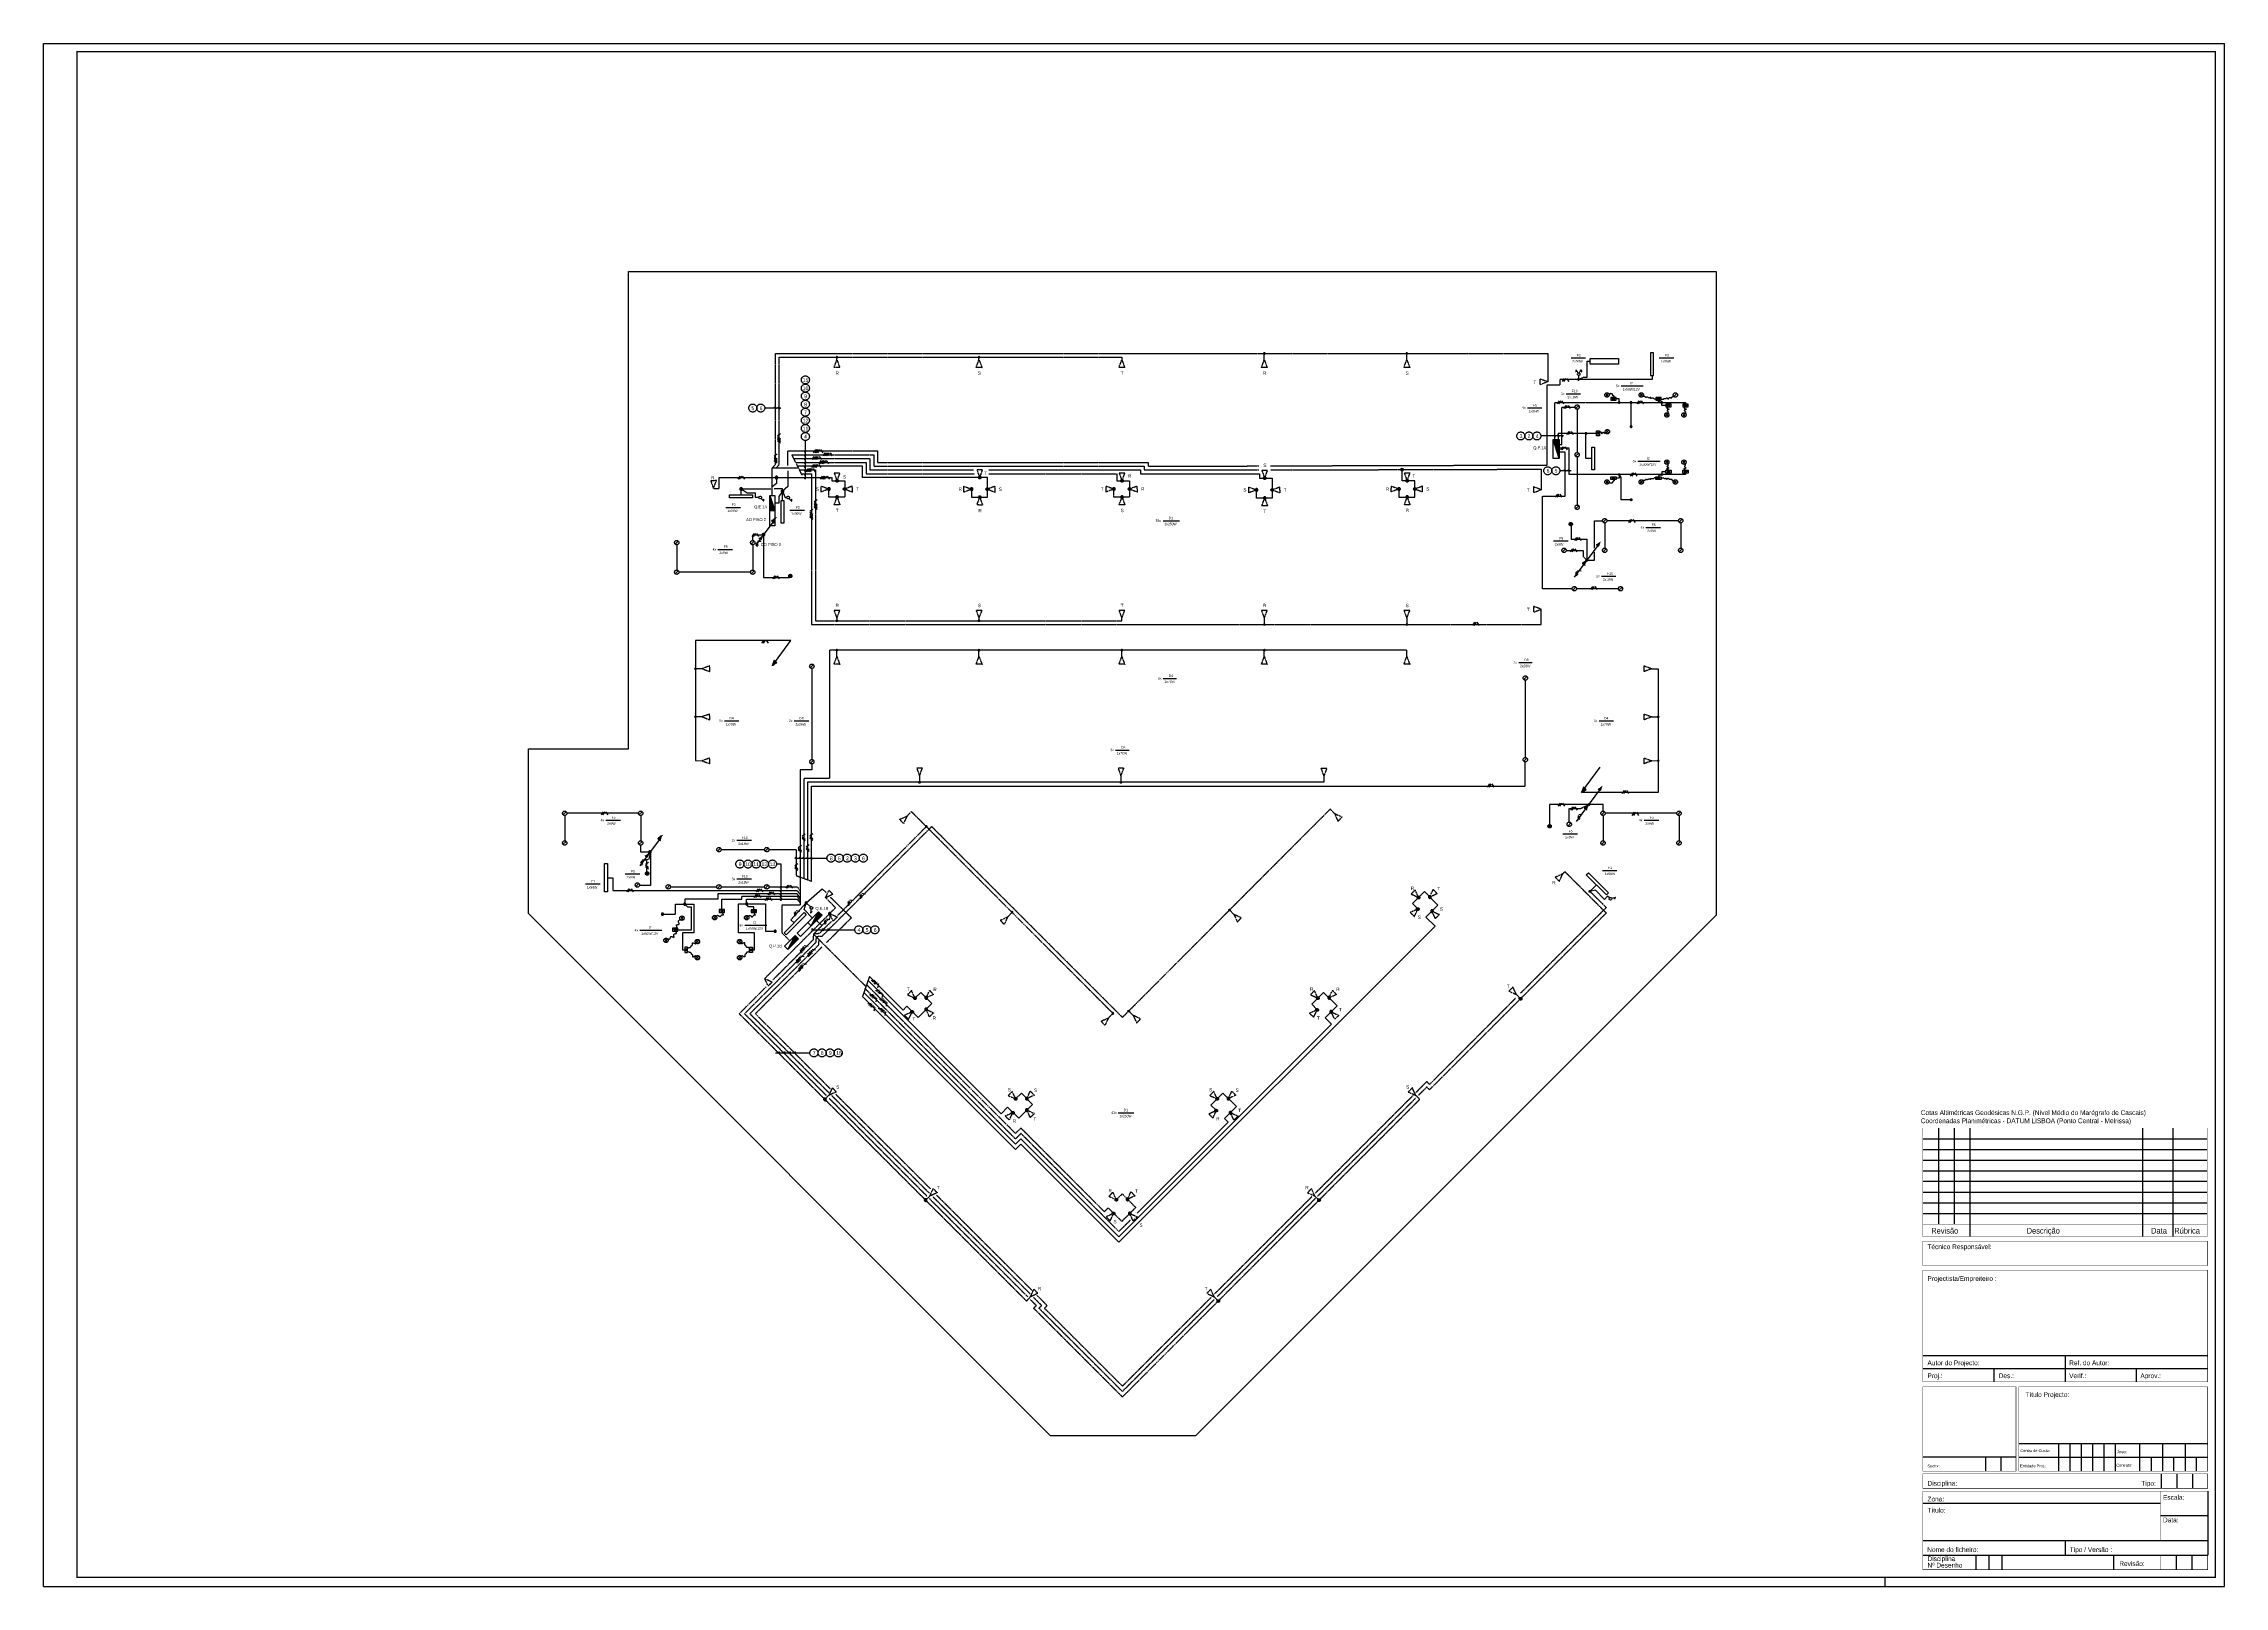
# Paper-space layout 'Lighting Plan' of a CAD drawing. Extents: x 0 to 1148, y 0 to 812.
# The model-space entities are those that its viewports show. They can reach past a viewport. Long polylines and large blocks are cut down to what shows.
import ezdxf
from ezdxf.enums import TextEntityAlignment as Align

# ---------------------------------------------------------------- set-up
doc = ezdxf.new("R2010")
doc.units = 0
doc.header["$MEASUREMENT"] = 0
for name, pattern in [('Center', [2, 1.25, -0.25, 0.25, -0.25]), ('Dashed', [0.75, 0.5, -0.25]), ('Default', [0]), ('Solid', [0])]:
    doc.linetypes.add(name, pattern=pattern)
for name, color, linetype in [('Border', 5, 'Continuous'), ('IE003', 7, 'Continuous'), ('Title block', 7, 'Continuous')]:
    doc.layers.add(name, color=color, linetype=linetype)
doc.layers.add('Illumination', color=30, linetype='Solid', lineweight=30)
doc.layers.add('Viewports', color=7, linetype='Solid', plot=False)
doc.styles.add('Default', font='ARIALN.TTF', dxfattribs={"height": 0.175})
doc.styles.add('Roman Duplex', font='ARIALN.TTF')
doc.styles.add('Roman Simplex', font='ARIALN.TTF', dxfattribs={"height": 1.5})
doc.styles.add('Simplex', font='ARIALN.TTF')

# ---------------------------------------------------------------- blocks, each defined once
blk = doc.blocks.new('Bola')
at = {"layer": 'IE003', "color": 7, "linetype": 'Default', "const_width": 0.2}
blk.add_lwpolyline([(-0.1, 0, 1), (0.1, 0, 1)], format="xyb", close=True, dxfattribs=at)
at = {"layer": 'IE003', "color": 7, "linetype": 'Default'}
blk.add_circle((0, 0), 0.2, dxfattribs=at)
blk = doc.blocks.new('3')
at = {"layer": 'Illumination', "color": 7}
for p, q in [((-49, -68), (66, 92)), ((28, -68), (143, 92)), ((304, -68), (189, 92))]:
    blk.add_line(p, q, dxfattribs=at)

msp = doc.modelspace()

# ---------------------------------------------------------------- linework, layer by layer
at = {"layer": 'Illumination', "linetype": 'Center'}
for points in [[(34.51, 60.84), (33.13, 60.84), (33.29, 61.02), (33.29, 66.87), (73.96, 66.87), (73.96, 65.39)], [(33.33, 60.84), (33.49, 61.02), (33.49, 66.67), (51.53, 66.67), (51.53, 66.54)], [(33.95, 60.98), (33.95, 61.74), (38.67, 61.74), (38.67, 61.14), (52.91, 61.14), (52.91, 60.94), (58.74, 60.95)], [(34.7, 60.47), (34.16, 61.54), (34.16, 61.54), (38.47, 61.54), (38.47, 60.94), (52.71, 60.94), (52.71, 60.74), (58.75, 60.75)], [(34.26, 61.34), (38.27, 61.34), (38.27, 60.74), (43.72, 60.74)], [(34.36, 61.14), (38.07, 61.14), (38.07, 60.54), (43.78, 60.54)], [(30.03, 59.77), (30.34, 59.77), (30.34, 60.34), (36.27, 60.34), (36.27, 60.17), (36.94, 60.17), (36.94, 59.31), (36.11, 59.31), (36.11, 59.74)], [(33.13, 59.4), (33.13, 60.84)], [(34.56, 60.74), (35.4, 60.74), (35.4, 52.8), (51.53, 52.8), (51.53, 52.94)], [(34.66, 60.54), (35.2, 60.54), (35.2, 52.6), (73.61, 52.6), (73.61, 53.41)], [(44.52, 60.54), (51.27, 60.54), (51.27, 60.17), (51.94, 60.17), (51.94, 59.31), (51.11, 59.31), (51.11, 59.74)], [(59.35, 60.74), (73.61, 60.78), (73.61, 59.7)], [(62.73, 42.65), (62.5, 42.89), (51.56, 31.93), (41.52, 41.97), (35.74, 36.19), (35.44, 36.17), (35.41, 35.86), (31.67, 32.12), (35.96, 27.83)], [(40.22, 42.52), (40.45, 42.76), (51.06, 32.14), (51.06, 32.14), (50.83, 31.9)], [(41.24, 41.97), (36.57, 37.29)], [(74.74, 39.48), (74.85, 39.6), (77.03, 37.42), (67.73, 28.12), (67.58, 28.26), (67.15, 27.83)], [(32.73, 33.97), (36.46, 37.7), (35.94, 38.23)], [(36.19, 38.25), (37.29, 37.17), (35.99, 35.87)], [(76.17, 38.56), (77.03, 37.71), (72.52, 33.2)], [(36.23, 36.97), (35.6, 36.34), (35.3, 36.31), (35.27, 36), (33.16, 33.9)], [(38.06, 33.55), (35.3, 36.31), (35.74, 36.76)], [(35.58, 36.03), (35.55, 35.72), (31.95, 32.12), (36.1, 27.97)], [(35.74, 35.63), (32.24, 32.12), (36.17, 28.18)], [(32.8, 33.53), (31.39, 32.12), (46.51, 17), (46.51, 17), (46.72, 17.22)], [(51.96, 21.24), (51.37, 20.66), (46.22, 25.82), (45.93, 25.53), (38.02, 33.44)], [(51.24, 22.33), (51.55, 22.64), (52.26, 21.92), (51.53, 21.19), (50.81, 21.9), (50.61, 21.7), (46.22, 26.1), (45.93, 25.82), (38.09, 33.65)], [(72.26, 32.94), (67.73, 28.4), (67.58, 28.55), (67.01, 27.97)], [(36.13, 27.66), (41.28, 22.51)], [(36.26, 27.81), (41.39, 22.68)], [(36.47, 27.88), (41.46, 22.9)], [(67, 27.83), (67.21, 27.61), (51.56, 11.95), (46.89, 16.62), (47.03, 16.76), (46.73, 17.06)], [(66.85, 27.81), (61.72, 22.68)], [(66.98, 27.66), (61.83, 22.51)], [(41.4, 22.39), (46.58, 17.22)], [(41.58, 22.49), (46.71, 17.37)], [(41.78, 22.57), (46.8, 17.56)], [(61.53, 22.49), (56.41, 17.37)], [(61.71, 22.39), (56.54, 17.22)], [(56.22, 17.18), (51.56, 12.52), (47.46, 16.62), (47.6, 16.76), (47.07, 17.29)], [(56.38, 17.06), (51.56, 12.24), (47.17, 16.62), (47.31, 16.76), (46.89, 17.18)]]:
    msp.add_lwpolyline(points, dxfattribs=at)
at = {"layer": 'Illumination'}
for points in [[(36.53, 66.54), (36.53, 66.67)], [(44.01, 66.54), (44.01, 66.67)], [(59.03, 66.54), (59.03, 66.87)], [(66.53, 66.54), (66.53, 66.87)], [(75.18, 66.64), (75.94, 66.64)], [(79.82, 66.64), (80.58, 66.64)], [(75.57, 65.71), (75.57, 65.51), (75.84, 65.63), (76.02, 65.63), (76.02, 66.46), (76.17, 66.46)], [(74.92, 64.75), (75.68, 64.75)], [(76.99, 64.77), (77.15, 64.61)], [(77.15, 64.77), (76.99, 64.61)], [(77.42, 64.56), (77.44, 64.59), (77.44, 64.61), (77.44, 64.62), (77.44, 64.63), (77.43, 64.64), (77.41, 64.64), (77.4, 64.65), (77.38, 64.65), (77.37, 64.66), (77.37, 64.68), (77.36, 64.69), (77.36, 64.7), (77.36, 64.71), (77.36, 64.73), (77.35, 64.74), (77.35, 64.74), (77.34, 64.75), (77.34, 64.75), (77.33, 64.75), (77.32, 64.74), (77.31, 64.74), (77.3, 64.74), (77.29, 64.74), (77.28, 64.74), (77.27, 64.75), (77.26, 64.75), (77.25, 64.76), (77.24, 64.76), (77.23, 64.75), (77.21, 64.74), (77.2, 64.72), (77.19, 64.69)], [(77.71, 64.29), (77.71, 64.49), (77.55, 64.49)], [(77.82, 65.16), (78.98, 65.16)], [(78.79, 64.77), (78.95, 64.61)], [(78.95, 64.77), (78.79, 64.61)], [(79.64, 64.49), (79.62, 64.47), (79.59, 64.46), (79.58, 64.46), (79.57, 64.47), (79.56, 64.48), (79.55, 64.49), (79.53, 64.5), (79.52, 64.51), (79.5, 64.52), (79.48, 64.52), (79.46, 64.52), (79.44, 64.52), (79.42, 64.52), (79.4, 64.51), (79.38, 64.51), (79.37, 64.51), (79.36, 64.52), (79.36, 64.52), (79.36, 64.53), (79.36, 64.54), (79.36, 64.54), (79.36, 64.55), (79.37, 64.55), (79.36, 64.56), (79.36, 64.56), (79.36, 64.55), (79.35, 64.55), (79.34, 64.54), (79.32, 64.54), (79.31, 64.53), (79.3, 64.53), (79.29, 64.53), (79.27, 64.53), (79.26, 64.54), (79.25, 64.54), (79.24, 64.55), (79.23, 64.56), (79.21, 64.57), (79.2, 64.57), (79.19, 64.57), (79.18, 64.57), (79.16, 64.57), (79.15, 64.57), (79.14, 64.56), (79.13, 64.56), (79.12, 64.56), (79.11, 64.56), (79.1, 64.56), (79.09, 64.57), (79.09, 64.58), (79.08, 64.59), (79.07, 64.6), (79.05, 64.61), (79.02, 64.61), (78.99, 64.61), (78.95, 64.6)], [(80.16, 64.14), (79.95, 64.14), (79.95, 64.29), (79.78, 64.35), (79.78, 64.42)], [(79.92, 64.49), (79.96, 64.47), (79.99, 64.46), (80.01, 64.46), (80.03, 64.46), (80.04, 64.47), (80.06, 64.48), (80.07, 64.5), (80.08, 64.5), (80.09, 64.51), (80.1, 64.51), (80.11, 64.51), (80.12, 64.5), (80.14, 64.5), (80.15, 64.5), (80.16, 64.49), (80.16, 64.5), (80.17, 64.5), (80.18, 64.51), (80.18, 64.51), (80.19, 64.52), (80.2, 64.53), (80.2, 64.54), (80.21, 64.54), (80.21, 64.54), (80.22, 64.54), (80.23, 64.53), (80.24, 64.52), (80.25, 64.51), (80.26, 64.5), (80.27, 64.49), (80.28, 64.49), (80.29, 64.49), (80.29, 64.49), (80.3, 64.49), (80.31, 64.5), (80.32, 64.51), (80.33, 64.52), (80.34, 64.53), (80.35, 64.54), (80.36, 64.55), (80.38, 64.55), (80.4, 64.55), (80.41, 64.54), (80.43, 64.54), (80.44, 64.53), (80.46, 64.53), (80.47, 64.53), (80.48, 64.53), (80.48, 64.54), (80.49, 64.55), (80.49, 64.57), (80.49, 64.58), (80.51, 64.59), (80.52, 64.6), (80.55, 64.61), (80.59, 64.61), (80.59, 64.61), (80.75, 64.77)], [(72.88, 64.01), (73.64, 64.01)], [(75.58, 64.13), (75.42, 63.97)], [(80.14, 63.73), (80.3, 63.56)], [(80.3, 63.73), (80.14, 63.56)], [(80.3, 64.07), (80.25, 64.03), (80.22, 64.01), (80.22, 63.99), (80.23, 63.98), (80.25, 63.97), (80.28, 63.96), (80.3, 63.95), (80.32, 63.95), (80.32, 63.94), (80.32, 63.93), (80.3, 63.92), (80.29, 63.91), (80.27, 63.9), (80.25, 63.89), (80.24, 63.88), (80.23, 63.87), (80.24, 63.86), (80.25, 63.84), (80.26, 63.83), (80.28, 63.82), (80.29, 63.8), (80.3, 63.79), (80.29, 63.77), (80.27, 63.74)], [(81.04, 63.73), (81.21, 63.56)], [(81.21, 63.73), (81.04, 63.56)], [(81.21, 64.07), (81.16, 64.03), (81.13, 64.01), (81.13, 63.99), (81.14, 63.98), (81.16, 63.97), (81.19, 63.96), (81.21, 63.95), (81.23, 63.95), (81.23, 63.94), (81.23, 63.93), (81.21, 63.92), (81.19, 63.91), (81.18, 63.9), (81.16, 63.89), (81.15, 63.88), (81.14, 63.87), (81.15, 63.86), (81.16, 63.84), (81.17, 63.83), (81.19, 63.82), (81.2, 63.8), (81.2, 63.79), (81.2, 63.77), (81.18, 63.74)], [(33.56, 62.15), (33.4, 62.26)], [(74.56, 61.34), (74.24, 62.34)], [(76.67, 62.66), (76.7, 62.72), (76.73, 62.74), (76.74, 62.75), (76.76, 62.73), (76.77, 62.71), (76.77, 62.69), (76.78, 62.66), (76.79, 62.65), (76.79, 62.64), (76.8, 62.65), (76.81, 62.66), (76.82, 62.68), (76.83, 62.7), (76.85, 62.72), (76.86, 62.73), (76.87, 62.73), (76.88, 62.73), (76.89, 62.72), (76.9, 62.7), (76.92, 62.69), (76.93, 62.68), (76.95, 62.67), (76.97, 62.68), (76.99, 62.69)], [(77.17, 62.67), (77.01, 62.83)], [(77.01, 62.67), (77.17, 62.83)], [(33.38, 61.17), (33.22, 61.28)], [(33.38, 61.09), (33.22, 61.2)], [(33.39, 61.58), (33.23, 61.47)], [(33.39, 61.31), (33.23, 61.42)], [(33.39, 61.23), (33.23, 61.35)], [(43.62, 59.73), (43.62, 59.3), (44.45, 59.3), (44.45, 60.34), (37.87, 60.34), (37.87, 60.94), (34.46, 60.94)], [(34.81, 61.69), (34.92, 61.78)], [(34.81, 61.49), (34.92, 61.58)], [(34.81, 61.29), (34.92, 61.38)], [(34.81, 61.09), (34.92, 61.18)], [(34.81, 60.89), (34.92, 60.98)], [(35.21, 60.87), (35.32, 61.03)], [(35.22, 61.29), (35.34, 61.45)], [(35.29, 60.87), (35.4, 61.03)], [(35.3, 61.65), (35.42, 61.81)], [(35.3, 61.29), (35.42, 61.45)], [(35.36, 60.87), (35.47, 61.03)], [(35.37, 61.29), (35.49, 61.45)], [(35.38, 61.65), (35.49, 61.81)], [(35.43, 60.87), (35.55, 61.03)], [(35.45, 61.65), (35.57, 61.81)], [(35.45, 61.29), (35.56, 61.45)], [(35.53, 61.65), (35.64, 61.81)], [(35.71, 60.87), (35.59, 61.03)], [(35.6, 61.07), (35.71, 61.23)], [(35.73, 61.29), (35.61, 61.45)], [(35.67, 61.07), (35.79, 61.23)], [(35.8, 61.65), (35.69, 61.81)], [(75.58, 61.62), (75.42, 61.46)], [(78.7, 61.21), (79.86, 61.21)], [(80.14, 61.07), (80.3, 61.23)], [(80.3, 61.07), (80.14, 61.23)], [(80.3, 60.73), (80.25, 60.76), (80.22, 60.79), (80.22, 60.8), (80.23, 60.82), (80.25, 60.83), (80.28, 60.83), (80.3, 60.84), (80.32, 60.85), (80.32, 60.85), (80.32, 60.86), (80.3, 60.87), (80.29, 60.88), (80.27, 60.89), (80.25, 60.9), (80.24, 60.92), (80.23, 60.93), (80.24, 60.94), (80.25, 60.95), (80.26, 60.96), (80.28, 60.98), (80.29, 60.99), (80.3, 61.01), (80.29, 61.03), (80.27, 61.05)], [(81.04, 61.07), (81.21, 61.23)], [(81.21, 61.07), (81.04, 61.23)], [(81.21, 60.73), (81.16, 60.76), (81.13, 60.79), (81.13, 60.8), (81.14, 60.82), (81.16, 60.83), (81.19, 60.83), (81.21, 60.84), (81.23, 60.85), (81.23, 60.85), (81.23, 60.86), (81.21, 60.87), (81.19, 60.88), (81.18, 60.89), (81.16, 60.9), (81.15, 60.92), (81.14, 60.93), (81.15, 60.94), (81.16, 60.95), (81.17, 60.96), (81.19, 60.98), (81.2, 60.99), (81.2, 61.01), (81.2, 61.03), (81.18, 61.05)], [(31.49, 59.74), (31.8, 59.54), (32.23, 59.54), (32.23, 59.3), (32.44, 59.3)], [(33.35, 60.34), (33.35, 60.03), (33.13, 59.85)], [(33.66, 59.14), (33.66, 59.35), (33.66, 59.74), (33.22, 59.74)], [(33.95, 60.69), (33.95, 59.87), (33.67, 59.62), (33.47, 59.35), (33.47, 59), (33.26, 59)], [(34.81, 60.69), (34.92, 60.78)], [(34.81, 60.49), (34.92, 60.58)], [(34.81, 60.29), (34.92, 60.38)], [(34.91, 60.65), (35.03, 60.81)], [(34.99, 60.65), (35.1, 60.81)], [(35.06, 60.65), (35.17, 60.81)], [(35.14, 60.65), (35.25, 60.81)], [(35.41, 60.65), (35.3, 60.81)], [(35.66, 60.26), (35.77, 60.42)], [(44.52, 60.74), (52.51, 60.74), (52.51, 60.54), (58.78, 60.54), (58.78, 60.31), (59.45, 60.31), (59.45, 59.26), (58.62, 59.26), (58.62, 59.69)], [(66.12, 59.74), (66.12, 59.31), (66.96, 59.31), (66.96, 60.17), (66.28, 60.17), (66.28, 60.76)], [(76.99, 60.03), (77.15, 60.19)], [(77.15, 60.03), (76.99, 60.19)], [(77.42, 60.23), (77.44, 60.21), (77.44, 60.19), (77.44, 60.18), (77.44, 60.17), (77.43, 60.16), (77.41, 60.15), (77.4, 60.15), (77.38, 60.14), (77.37, 60.13), (77.37, 60.12), (77.36, 60.11), (77.36, 60.09), (77.36, 60.08), (77.36, 60.07), (77.35, 60.06), (77.35, 60.05), (77.34, 60.05), (77.34, 60.05), (77.33, 60.05), (77.32, 60.05), (77.31, 60.05), (77.3, 60.05), (77.29, 60.05), (77.28, 60.05), (77.27, 60.05), (77.26, 60.04), (77.25, 60.04), (77.24, 60.04), (77.23, 60.04), (77.21, 60.05), (77.2, 60.07), (77.19, 60.11)], [(78.34, 59.17), (77.81, 59.17), (77.81, 60.35), (77.71, 60.5), (77.71, 60.3), (77.55, 60.3)], [(78.79, 60.03), (78.95, 60.19)], [(78.95, 60.03), (78.79, 60.19)], [(79.64, 60.3), (79.62, 60.32), (79.59, 60.33), (79.58, 60.33), (79.57, 60.32), (79.56, 60.31), (79.55, 60.3), (79.53, 60.29), (79.52, 60.28), (79.5, 60.28), (79.48, 60.27), (79.46, 60.27), (79.44, 60.28), (79.42, 60.28), (79.4, 60.28), (79.38, 60.28), (79.37, 60.28), (79.36, 60.28), (79.36, 60.27), (79.36, 60.27), (79.36, 60.26), (79.36, 60.25), (79.36, 60.25), (79.37, 60.24), (79.36, 60.24), (79.36, 60.24), (79.36, 60.24), (79.35, 60.25), (79.34, 60.25), (79.32, 60.26), (79.31, 60.26), (79.3, 60.26), (79.29, 60.26), (79.27, 60.26), (79.26, 60.26), (79.25, 60.25), (79.24, 60.24), (79.23, 60.24), (79.21, 60.23), (79.2, 60.22), (79.19, 60.22), (79.18, 60.22), (79.16, 60.22), (79.15, 60.23), (79.14, 60.23), (79.13, 60.23), (79.12, 60.24), (79.11, 60.24), (79.1, 60.23), (79.09, 60.23), (79.09, 60.22), (79.08, 60.21), (79.07, 60.2), (79.05, 60.19), (79.02, 60.18), (78.99, 60.19), (78.95, 60.19)], [(80.16, 60.65), (79.95, 60.65), (79.95, 60.5), (79.78, 60.44), (79.78, 60.38)], [(79.92, 60.3), (79.96, 60.32), (79.99, 60.33), (80.01, 60.33), (80.03, 60.33), (80.04, 60.32), (80.06, 60.31), (80.07, 60.3), (80.08, 60.29), (80.09, 60.29), (80.1, 60.29), (80.11, 60.29), (80.12, 60.29), (80.14, 60.29), (80.15, 60.3), (80.16, 60.3), (80.16, 60.3), (80.17, 60.3), (80.18, 60.29), (80.18, 60.28), (80.19, 60.27), (80.2, 60.26), (80.2, 60.26), (80.21, 60.25), (80.21, 60.25), (80.22, 60.26), (80.23, 60.26), (80.24, 60.27), (80.25, 60.28), (80.26, 60.29), (80.27, 60.3), (80.28, 60.31), (80.29, 60.31), (80.29, 60.31), (80.3, 60.3), (80.31, 60.29), (80.32, 60.28), (80.33, 60.27), (80.34, 60.26), (80.35, 60.25), (80.36, 60.25), (80.38, 60.25), (80.4, 60.25), (80.41, 60.25), (80.43, 60.26), (80.44, 60.26), (80.46, 60.26), (80.47, 60.26), (80.48, 60.26), (80.48, 60.25), (80.49, 60.24), (80.49, 60.23), (80.49, 60.21), (80.51, 60.2), (80.52, 60.19), (80.55, 60.19), (80.59, 60.19), (80.59, 60.19), (80.75, 60.03)], [(80.59, 60.03), (80.75, 60.19)], [(30.69, 58.77), (31.45, 58.77)], [(33, 59.4), (33.26, 58.6)], [(33.67, 59.62), (33.8, 59.29), (33.89, 59.29)], [(34.06, 58.63), (34.82, 58.63)], [(75.58, 58.86), (75.42, 58.7)], [(33.15, 57.99), (32.25, 56.76)], [(53.7, 58.07), (54.56, 58.07)], [(75.18, 57.81), (75.18, 57.1), (76.01, 57.1), (76.01, 55.99), (76.41, 55.99), (76.41, 56.41)], [(76.41, 56.63), (76.41, 58.07), (76.84, 58.07)], [(77.03, 58.15), (76.87, 57.99)], [(76.95, 57.95), (76.95, 56.62)], [(80.84, 58.07), (77.07, 58.07)], [(79.12, 57.71), (79.88, 57.71)], [(81.03, 58.15), (80.87, 57.99)], [(80.95, 57.95), (80.95, 56.62)], [(28.18, 57), (28.02, 56.84)], [(28.1, 56.8), (28.1, 55.47)], [(30.27, 56.56), (31.03, 56.56)], [(32.18, 57), (32.02, 56.84)], [(32.1, 57.03), (32.1, 57.33), (32.66, 57.33), (32.66, 55.08), (34.04, 55.08)], [(32.1, 56.8), (32.1, 55.47)], [(74.26, 57.01), (75.02, 57.01)], [(74.89, 56.59), (74.73, 56.43)], [(76.5, 56.82), (76.58, 56.76), (75.34, 55.09)], [(77.03, 56.59), (76.87, 56.43)], [(81.03, 56.59), (80.87, 56.43)], [(28.18, 55.44), (28.02, 55.28)], [(31.99, 55.36), (28.22, 55.36)], [(32.18, 55.44), (32.02, 55.28)], [(76.78, 55.15), (77.54, 55.15)], [(75.43, 54.57), (75.27, 54.41)], [(77.86, 54.57), (77.7, 54.41)], [(36.53, 52.94), (36.53, 52.8)], [(44.01, 52.94), (44.01, 52.8)], [(59.03, 52.94), (59.03, 52.6)], [(66.53, 52.94), (66.53, 52.6)], [(33.3, 50.66), (34.1, 51.76), (29.09, 51.76), (29.09, 45.44), (29.43, 45.43)], [(36.53, 50.92), (36.52, 51.25)], [(44.01, 50.92), (44.01, 51.25)], [(51.53, 50.92), (51.53, 51.25)], [(59.03, 50.92), (59.03, 51.25)], [(72.42, 50.6), (73.13, 50.6)], [(29.43, 50.28), (29.09, 50.28)], [(35.29, 50.5), (35.13, 50.33)], [(53.7, 49.77), (54.41, 49.77)], [(72.85, 49.87), (72.69, 49.71)], [(79.43, 50.28), (79.77, 50.28), (79.77, 43.76), (75.73, 43.76), (75.73, 43.76), (75.98, 43.93), (75.9, 43.99), (75.83, 44.04), (75.73, 43.76), (75.73, 43.76), (76.71, 45.09)], [(29.43, 47.75), (29.09, 47.75)], [(30.61, 47.53), (31.37, 47.53)], [(34.28, 47.53), (35.05, 47.53)], [(76.66, 47.53), (77.42, 47.53)], [(79.43, 47.75), (79.77, 47.75)], [(51.2, 46), (51.91, 46)], [(35.29, 45.46), (35.13, 45.29)], [(72.85, 45.57), (72.69, 45.41)], [(79.43, 45.43), (79.77, 45.44)], [(40.88, 44.64), (40.88, 44.3)], [(51.48, 44.64), (51.48, 44.3)], [(76.6, 43.95), (76.67, 43.9), (75.44, 42.23)], [(22.28, 42.75), (22.11, 42.59)], [(22.2, 42.55), (22.2, 41.22)], [(26.08, 42.67), (22.31, 42.67)], [(26.28, 42.75), (26.11, 42.59)], [(26.2, 42.55), (26.2, 41.22)], [(76.86, 42.78), (76.86, 43.13), (76.11, 43.13), (76.11, 43.13), (75.86, 42.96), (75.93, 42.9), (76.01, 42.84)], [(76.94, 42.75), (76.78, 42.59)], [(76.86, 42.55), (76.86, 41.22)], [(80.74, 42.67), (76.97, 42.67)], [(80.94, 42.75), (80.78, 42.59)], [(80.86, 42.55), (80.86, 41.22)], [(24.36, 42.31), (25.13, 42.31)], [(74.75, 41.59), (75.51, 41.59)], [(75.16, 42.17), (75, 42)], [(79.03, 42.31), (79.79, 42.31)], [(22.28, 41.19), (22.11, 41.03)], [(26.28, 41.19), (26.11, 41.03)], [(27.17, 41.28), (26.15, 39.9)], [(26.68, 40.62), (26.2, 40.62), (26.2, 40.99)], [(26.72, 40.62), (26.63, 40.26), (26.51, 40.22), (26.51, 39.58)], [(30.4, 40.84), (30.24, 40.68)], [(31.27, 41.25), (32.03, 41.25)], [(32.92, 40.84), (32.76, 40.68)], [(34.31, 40.31), (36.01, 40.31)], [(34.34, 40.37), (34.44, 40.25)], [(34.54, 40.37), (34.64, 40.25)], [(34.74, 40.37), (34.84, 40.25)], [(34.94, 40.37), (35.04, 40.25)], [(35.14, 40.37), (35.24, 40.25)], [(76.94, 41.19), (76.78, 41.03)], [(80.94, 41.19), (80.78, 41.03)], [(25.39, 39.48), (26.16, 39.48)], [(31.27, 39.22), (32.03, 39.22)], [(33.59, 38.07), (33.59, 40), (33.35, 40)], [(76.83, 39.66), (77.59, 39.66)], [(23.3, 38.95), (24.06, 38.95)], [(26.11, 38.98), (25.95, 38.81)], [(27.73, 38.88), (27.57, 38.72)], [(34.59, 38.22), (34.44, 38.43), (30.27, 38.43), (30.27, 38.15), (28.52, 38.15), (28.52, 37.89), (28.66, 37.74), (28.85, 37.74), (28.85, 36.52), (28.16, 36.52)], [(30.4, 38.88), (30.24, 38.72)], [(32.08, 35.48), (32.2, 35.48), (32.2, 36.38), (31.35, 36.38), (31.35, 37.9), (32.78, 37.9), (32.78, 36.46), (33.28, 36.46)], [(32.16, 37.59), (32.16, 37.74), (31.87, 37.74), (31.78, 37.9), (31.78, 38.15), (34.44, 38.15), (34.59, 37.95)], [(32.92, 38.88), (32.76, 38.72)], [(33.53, 38.75), (33.64, 38.84)], [(33.53, 38.56), (33.64, 38.65)], [(33.53, 38.38), (33.64, 38.48)], [(33.53, 38.25), (33.64, 38.35)], [(33.53, 38.1), (33.64, 38.2)], [(34.28, 36.9), (34.1, 37.07), (34.91, 37.95), (35.75, 38.7), (35.96, 38.5)], [(35.24, 37.15), (34.8, 37.6), (34.91, 37.95), (35.14, 37.74)], [(40.64, 32.94), (40.94, 33.24), (41.53, 32.65), (40.8, 31.92), (40.21, 32.51), (40.01, 32.31), (38.24, 34.08), (37.88, 33.02), (45.93, 24.97), (46.22, 25.25), (51.37, 20.09), (68.02, 36.73), (67.54, 37.21), (68.17, 37.83), (67.46, 38.55), (66.83, 37.92), (67.13, 37.62)], [(77.21, 38.22), (77.1, 38.31), (76.94, 38.14), (76.46, 38.62), (76.17, 38.56), (76.51, 38.91)], [(28.02, 36.62), (28.06, 36.65), (28.09, 36.68), (28.1, 36.7), (28.1, 36.73), (28.09, 36.75), (28.08, 36.76), (28.08, 36.78), (28.08, 36.79), (28.09, 36.8), (28.11, 36.8), (28.14, 36.81), (28.16, 36.82), (28.19, 36.82), (28.21, 36.83), (28.23, 36.84), (28.23, 36.85), (28.23, 36.87), (28.22, 36.89), (28.2, 36.92), (28.19, 36.95), (28.19, 36.98), (28.2, 37.01), (28.23, 37.04), (28.29, 37.07), (28.29, 37.07), (28.45, 37.23)], [(28.45, 37.07), (28.29, 37.23)], [(30.48, 37.45), (30.52, 37.39), (30.54, 37.35), (30.55, 37.33), (30.54, 37.31), (30.53, 37.31), (30.51, 37.31), (30.49, 37.31), (30.46, 37.3), (30.45, 37.3), (30.43, 37.28), (30.42, 37.27), (30.41, 37.25), (30.4, 37.24), (30.39, 37.23), (30.38, 37.22), (30.37, 37.22), (30.36, 37.23), (30.34, 37.24), (30.32, 37.26), (30.3, 37.28), (30.27, 37.29), (30.24, 37.29), (30.21, 37.28), (30.17, 37.26), (30.17, 37.26), (30.01, 37.09)], [(30.17, 37.09), (30.01, 37.26)], [(31.68, 36.79), (32.84, 36.79)], [(32.16, 37.44), (32.2, 37.38), (32.23, 37.34), (32.24, 37.32), (32.23, 37.3), (32.21, 37.3), (32.19, 37.3), (32.17, 37.3), (32.15, 37.29), (32.13, 37.29), (32.12, 37.27), (32.1, 37.26), (32.09, 37.24), (32.09, 37.23), (32.08, 37.22), (32.07, 37.21), (32.06, 37.21), (32.04, 37.22), (32.03, 37.24), (32.01, 37.25), (31.98, 37.27), (31.96, 37.28), (31.93, 37.28), (31.89, 37.27), (31.86, 37.25), (31.86, 37.25), (31.7, 37.09)], [(31.86, 37.09), (31.7, 37.25)], [(35.18, 36.74), (35.57, 37.49)], [(36.15, 37.39), (36.15, 37.15), (35.74, 36.76), (35.46, 37.02)], [(45.52, 37.22), (45.76, 37.46)], [(57.43, 37.34), (57.2, 37.58)], [(26.16, 36.52), (27.32, 36.52)], [(28.02, 36.47), (28.06, 36.42), (28.07, 36.38), (28.06, 36.35), (28.05, 36.33), (28.02, 36.32), (28, 36.31), (27.97, 36.31), (27.95, 36.29), (27.93, 36.28), (27.93, 36.26), (27.93, 36.23), (27.93, 36.21), (27.94, 36.19), (27.94, 36.17), (27.94, 36.15), (27.94, 36.14), (27.92, 36.14), (27.91, 36.14), (27.89, 36.15), (27.86, 36.16), (27.84, 36.16), (27.81, 36.17), (27.79, 36.17), (27.77, 36.16), (27.76, 36.14), (27.75, 36.11), (27.74, 36.08), (27.73, 36.06), (27.72, 36.04), (27.69, 36.03), (27.66, 36.04), (27.62, 36.06), (27.45, 35.9)], [(27.62, 35.9), (27.45, 36.06)], [(28.67, 35.56), (28.69, 35.58), (28.72, 35.59), (28.74, 35.6), (28.75, 35.61), (28.77, 35.61), (28.79, 35.61), (28.8, 35.61), (28.81, 35.61), (28.82, 35.62), (28.83, 35.63), (28.84, 35.64), (28.84, 35.65), (28.85, 35.67), (28.85, 35.68), (28.86, 35.69), (28.86, 35.7), (28.87, 35.71), (28.88, 35.71), (28.89, 35.71), (28.89, 35.72), (28.9, 35.72), (28.91, 35.73), (28.91, 35.73), (28.92, 35.75), (28.92, 35.76), (28.92, 35.78), (28.92, 35.8), (28.92, 35.82), (28.92, 35.84), (28.93, 35.85), (28.94, 35.86), (28.95, 35.86), (28.97, 35.85), (29, 35.84), (29.02, 35.83), (29.05, 35.81), (29.07, 35.8), (29.09, 35.8), (29.1, 35.81), (29.11, 35.84)], [(29.11, 35.84), (29.27, 36)], [(29.27, 35.84), (29.11, 36)], [(31.49, 35.84), (31.33, 36)], [(31.33, 35.84), (31.49, 36)], [(31.93, 35.56), (31.91, 35.58), (31.89, 35.59), (31.87, 35.6), (31.85, 35.61), (31.83, 35.61), (31.82, 35.61), (31.8, 35.61), (31.79, 35.61), (31.78, 35.62), (31.78, 35.63), (31.77, 35.64), (31.76, 35.65), (31.76, 35.67), (31.75, 35.68), (31.75, 35.69), (31.74, 35.7), (31.74, 35.71), (31.73, 35.71), (31.72, 35.71), (31.71, 35.72), (31.71, 35.72), (31.7, 35.73), (31.69, 35.73), (31.69, 35.75), (31.69, 35.76), (31.69, 35.78), (31.69, 35.8), (31.68, 35.82), (31.68, 35.84), (31.68, 35.85), (31.67, 35.86), (31.65, 35.86), (31.63, 35.85), (31.61, 35.84), (31.58, 35.83), (31.56, 35.81), (31.54, 35.8), (31.52, 35.8), (31.5, 35.81), (31.5, 35.84)], [(33.95, 35.5), (34.33, 36.24)], [(34.76, 35.41), (34.73, 35.6)], [(34.81, 35.46), (34.78, 35.65)], [(35.01, 35.65), (34.81, 35.69)], [(35.19, 36.54), (37.47, 36.54)], [(35.2, 36.6), (35.29, 36.48)], [(35.76, 36.6), (35.85, 36.48)], [(36.04, 36.6), (36.13, 36.48)], [(28.67, 35.41), (28.69, 35.39), (28.72, 35.38), (28.74, 35.37), (28.75, 35.36), (28.77, 35.36), (28.79, 35.36), (28.8, 35.36), (28.81, 35.36), (28.82, 35.35), (28.83, 35.34), (28.84, 35.33), (28.84, 35.32), (28.85, 35.3), (28.85, 35.29), (28.86, 35.28), (28.86, 35.27), (28.87, 35.26), (28.88, 35.26), (28.89, 35.25), (28.89, 35.25), (28.9, 35.25), (28.91, 35.24), (28.91, 35.23), (28.92, 35.22), (28.92, 35.21), (28.92, 35.19), (28.92, 35.17), (28.92, 35.15), (28.92, 35.13), (28.93, 35.12), (28.94, 35.11), (28.95, 35.11), (28.97, 35.11), (29, 35.13), (29.02, 35.14), (29.05, 35.16), (29.07, 35.17), (29.09, 35.18), (29.1, 35.17), (29.11, 35.15)], [(29.11, 34.99), (29.27, 35.15)], [(29.27, 34.99), (29.11, 35.15)], [(31.49, 34.99), (31.33, 35.15)], [(31.33, 34.99), (31.49, 35.15)], [(31.93, 35.41), (31.91, 35.39), (31.89, 35.38), (31.87, 35.37), (31.85, 35.36), (31.83, 35.36), (31.82, 35.36), (31.8, 35.36), (31.79, 35.36), (31.78, 35.35), (31.78, 35.34), (31.77, 35.33), (31.76, 35.32), (31.76, 35.3), (31.75, 35.29), (31.75, 35.28), (31.74, 35.27), (31.74, 35.26), (31.73, 35.26), (31.72, 35.25), (31.71, 35.25), (31.71, 35.25), (31.7, 35.24), (31.69, 35.23), (31.69, 35.22), (31.69, 35.21), (31.69, 35.19), (31.69, 35.17), (31.68, 35.15), (31.68, 35.13), (31.68, 35.12), (31.67, 35.11), (31.65, 35.11), (31.63, 35.11), (31.61, 35.13), (31.58, 35.14), (31.56, 35.16), (31.54, 35.17), (31.52, 35.18), (31.5, 35.17), (31.5, 35.15)], [(34.45, 34.76), (34.41, 34.95)], [(34.5, 34.81), (34.47, 35)], [(34.55, 34.86), (34.52, 35.06)], [(34.57, 34.35), (34.54, 34.54)], [(34.61, 34.92), (34.58, 35.11)], [(34.62, 34.4), (34.59, 34.6)], [(34.8, 35.11), (34.61, 35.15)], [(34.65, 35.3), (34.62, 35.49)], [(34.68, 34.46), (34.64, 34.65)], [(34.7, 35.35), (34.67, 35.55)], [(34.73, 34.51), (34.7, 34.71)], [(34.93, 34.71), (34.73, 34.74)], [(35.06, 35.11), (35.02, 35.3)], [(35.11, 35.16), (35.08, 35.36)], [(35.16, 35.22), (35.13, 35.41)], [(35.22, 35.27), (35.19, 35.46)], [(35.41, 35.47), (35.22, 35.5)], [(45.94, 27.64), (46.24, 27.94), (46.83, 27.35), (46.1, 26.62), (45.51, 27.21), (45.17, 26.86), (38.17, 33.87)], [(38.34, 33.87), (38.53, 33.89)], [(38.39, 33.81), (38.58, 33.84)], [(38.45, 33.75), (38.65, 33.78)], [(38.5, 33.7), (38.7, 33.72)], [(38.57, 33.35), (38.76, 33.38)], [(38.62, 33.3), (38.81, 33.32)], [(38.69, 33.49), (38.73, 33.69)], [(61.82, 32.32), (61.53, 32.62), (62.15, 33.24), (62.87, 32.53), (62.24, 31.9), (62.57, 31.57), (51.37, 20.37), (46.22, 25.53), (45.93, 25.25), (37.95, 33.23)], [(38.15, 32.65), (38.34, 32.67)], [(38.2, 32.59), (38.39, 32.62)], [(38.24, 33.12), (38.44, 33.15)], [(38.26, 32.53), (38.46, 32.56)], [(38.29, 33.07), (38.49, 33.09)], [(38.31, 32.48), (38.51, 32.5)], [(38.36, 33.01), (38.55, 33.03)], [(38.41, 32.95), (38.6, 32.98)], [(38.5, 32.27), (38.54, 32.47)], [(38.59, 32.75), (38.64, 32.94)], [(38.68, 33.24), (38.88, 33.26)], [(38.71, 32.39), (38.91, 32.42)], [(38.73, 33.18), (38.93, 33.21)], [(38.77, 32.34), (38.96, 32.36)], [(38.78, 32.89), (38.98, 32.92)], [(38.83, 32.84), (39.03, 32.86)], [(38.83, 32.28), (39.03, 32.3)], [(38.88, 32.22), (39.08, 32.24)], [(38.9, 32.78), (39.09, 32.8)], [(38.92, 32.98), (38.96, 33.17)], [(38.95, 32.72), (39.15, 32.75)], [(39.07, 32.02), (39.11, 32.21)], [(39.14, 32.52), (39.18, 32.71)], [(52.13, 32.03), (51.89, 32.26)], [(72.3, 33.13), (72.52, 32.91)], [(36.11, 27.83), (35.9, 27.61)], [(52.33, 21.62), (57.13, 26.41), (56.94, 26.6), (57.56, 27.23), (56.85, 27.94), (56.22, 27.31), (56.52, 27.02)], [(51.33, 26.91), (52.16, 26.91)], [(41.42, 22.52), (41.2, 22.31)], [(61.69, 22.52), (61.91, 22.31)], [(56.39, 17.22), (56.61, 17)]]:
    msp.add_lwpolyline(points, dxfattribs=at)
for points in [[(76.18, 66.31), (76.18, 66.61), (77.68, 66.61), (77.68, 66.31)], [(79.51, 66.91), (79.36, 66.91), (79.36, 65.71), (79.51, 65.71)], [(77.28, 64.56), (77.28, 64.42), (77.55, 64.42), (77.55, 64.56)], [(79.64, 64.56), (79.64, 64.42), (79.92, 64.42), (79.92, 64.56)], [(80.16, 64.21), (80.16, 64.07), (80.44, 64.07), (80.44, 64.21)], [(81.07, 64.21), (81.07, 64.07), (81.35, 64.07), (81.35, 64.21)], [(74.56, 61.34), (74.24, 61.34), (74.24, 62.34), (74.56, 62.34)], [(76.52, 62.8), (76.67, 62.8), (76.67, 62.53), (76.52, 62.53)], [(76.27, 60.74), (76.27, 61.94), (76.42, 61.94), (76.42, 61.94), (76.42, 60.74), (76.42, 60.74)], [(77.28, 60.23), (77.28, 60.38), (77.55, 60.38), (77.55, 60.23)], [(79.64, 60.23), (79.64, 60.38), (79.92, 60.38), (79.92, 60.23)], [(80.16, 60.58), (80.16, 60.73), (80.44, 60.73), (80.44, 60.58)], [(81.07, 60.58), (81.07, 60.73), (81.35, 60.73), (81.35, 60.58)], [(30.88, 59.43), (32.08, 59.43), (32.08, 59.43), (32.08, 59.28), (30.88, 59.28)], [(33, 59.4), (33.26, 59.4), (33.26, 58.6), (33, 58.6)], [(33, 58.6), (33.26, 58.6), (33.26, 57.8), (33, 57.8)], [(33.74, 59.14), (33.74, 57.94), (33.59, 57.94), (33.59, 59.14)], [(24.3, 38.53), (24.3, 40.03), (24.3, 40.03), (24.45, 40.03), (24.45, 38.53)], [(76.09, 39.54), (76.09, 39.54), (77.15, 38.48), (77.15, 38.48), (77.04, 38.37), (75.98, 39.43)], [(30.61, 37.45), (30.61, 37.6), (30.34, 37.6), (30.34, 37.45)], [(32.3, 37.44), (32.3, 37.59), (32.02, 37.59), (32.02, 37.44)], [(34.92, 37.33), (33.86, 36.27), (33.75, 36.37), (34.81, 37.44)], [(34.62, 36.18), (34.44, 36.36), (35, 36.92), (35.18, 36.74)], [(35.18, 36.74), (35, 36.92), (35.57, 37.49), (35.75, 37.3)], [(28.16, 36.47), (28.16, 36.62), (27.88, 36.62), (27.88, 36.47)], [(28.53, 35.35), (28.67, 35.35), (28.67, 35.62), (28.53, 35.62)], [(32.08, 35.35), (31.93, 35.35), (31.93, 35.62), (32.08, 35.62)], [(33.95, 35.5), (33.77, 35.68), (34.33, 36.24), (34.51, 36.06)]]:
    msp.add_lwpolyline(points, close=True, dxfattribs=at)
at = {"layer": 'Illumination', "linetype": 'Center'}
for points in [[(36.53, 66.54), (36.68, 66.13), (36.38, 66.14)], [(44.01, 66.54), (44.17, 66.13), (43.86, 66.14)], [(51.53, 66.54), (51.68, 66.13), (51.38, 66.14)], [(59.03, 66.54), (59.18, 66.13), (58.88, 66.14)], [(66.53, 66.54), (66.69, 66.13), (66.38, 66.14)], [(73.96, 65.39), (73.55, 65.23), (73.56, 65.53)], [(30.03, 59.77), (30.19, 60.18), (29.89, 60.17)], [(36.11, 59.74), (35.7, 59.58), (35.71, 59.89)], [(36.54, 60.17), (36.69, 60.57), (36.39, 60.57)], [(36.94, 59.74), (37.35, 59.58), (37.34, 59.89)], [(43.62, 59.73), (43.21, 59.57), (43.22, 59.88)], [(44.05, 60.34), (44.2, 60.75), (43.9, 60.74)], [(44.45, 59.73), (44.86, 59.57), (44.85, 59.88)], [(51.11, 59.74), (50.7, 59.58), (50.71, 59.89)], [(51.54, 60.17), (51.69, 60.57), (51.39, 60.57)], [(51.94, 59.74), (52.35, 59.58), (52.34, 59.89)], [(58.62, 59.69), (58.21, 59.54), (58.22, 59.84)], [(59.05, 60.31), (59.2, 60.72), (58.9, 60.71)], [(59.45, 59.69), (59.86, 59.54), (59.85, 59.84)], [(66.12, 59.74), (65.71, 59.59), (65.72, 59.89)], [(66.55, 60.17), (66.7, 60.58), (66.4, 60.57)], [(66.96, 59.74), (67.36, 59.59), (67.36, 59.89)], [(73.61, 59.7), (73.2, 59.85), (73.21, 59.55)], [(36.54, 59.31), (36.69, 58.9), (36.39, 58.91)], [(44.05, 59.3), (44.2, 58.89), (43.9, 58.9)], [(51.54, 59.31), (51.69, 58.9), (51.39, 58.91)], [(59.05, 59.26), (59.2, 58.85), (58.9, 58.86)], [(66.55, 59.31), (66.7, 58.9), (66.4, 58.91)], [(36.53, 52.94), (36.68, 53.34), (36.38, 53.34)], [(44.01, 52.94), (44.17, 53.34), (43.86, 53.34)], [(51.53, 52.94), (51.68, 53.34), (51.38, 53.34)], [(59.03, 52.94), (59.18, 53.34), (58.88, 53.34)], [(66.53, 52.94), (66.69, 53.34), (66.38, 53.34)], [(73.61, 53.41), (73.2, 53.56), (73.21, 53.26)], [(36.53, 50.92), (36.68, 50.51), (36.38, 50.52)], [(44.01, 50.92), (44.17, 50.51), (43.86, 50.52)], [(51.53, 50.92), (51.68, 50.51), (51.38, 50.52)], [(59.03, 50.92), (59.18, 50.51), (58.88, 50.52)], [(66.53, 50.92), (66.69, 50.51), (66.38, 50.52)], [(29.43, 50.28), (29.84, 50.13), (29.83, 50.43)], [(79.43, 50.28), (79.02, 50.13), (79.03, 50.43)], [(29.43, 47.75), (29.84, 47.59), (29.83, 47.89)], [(79.43, 47.75), (79.02, 47.59), (79.03, 47.89)], [(29.43, 45.43), (29.84, 45.28), (29.83, 45.58)], [(40.88, 44.64), (41.03, 45.05), (40.73, 45.05)], [(51.48, 44.64), (51.64, 45.05), (51.33, 45.05)], [(62.17, 44.64), (62.02, 45.05), (62.32, 45.05)], [(79.43, 45.43), (79.02, 45.28), (79.03, 45.58)], [(40.22, 42.52), (40.04, 42.13), (39.83, 42.35)], [(62.73, 42.65), (62.91, 42.25), (63.12, 42.47)], [(74.74, 39.48), (74.34, 39.3), (74.56, 39.09)], [(35.93, 38.22), (36.11, 38.62), (36.32, 38.4)], [(67.15, 38.24), (66.97, 38.64), (66.76, 38.42)], [(67.74, 38.26), (67.92, 38.66), (68.13, 38.44)], [(36.15, 37.39), (36.55, 37.21), (36.33, 37)], [(45.52, 37.22), (45.34, 36.82), (45.13, 37.04)], [(57.43, 37.34), (57.61, 36.95), (57.82, 37.17)], [(67.11, 37.63), (66.71, 37.45), (66.93, 37.24)], [(67.86, 37.52), (68.25, 37.34), (68.03, 37.13)], [(32.73, 33.97), (33.13, 33.79), (32.91, 33.58)], [(40.64, 32.94), (40.46, 33.34), (40.25, 33.12)], [(41.23, 32.96), (41.41, 33.35), (41.61, 33.13)], [(61.85, 32.94), (61.67, 33.34), (61.46, 33.12)], [(62.44, 32.96), (62.62, 33.35), (62.83, 33.13)], [(72.3, 33.13), (72.12, 33.52), (71.91, 33.31)], [(40.49, 32.22), (40.09, 32.04), (40.31, 31.83)], [(41.23, 32.35), (41.62, 32.17), (41.4, 31.96)], [(61.81, 32.32), (61.41, 32.14), (61.63, 31.94)], [(62.55, 32.22), (62.95, 32.03), (62.73, 31.83)], [(50.83, 31.9), (50.64, 31.51), (50.44, 31.73)], [(52.13, 32.03), (52.31, 31.63), (52.52, 31.85)], [(36.11, 27.83), (36.3, 28.22), (36.5, 28)], [(45.94, 27.64), (45.76, 28.03), (45.55, 27.81)], [(46.53, 27.65), (46.71, 28.05), (46.92, 27.83)], [(56.55, 27.64), (56.37, 28.03), (56.16, 27.81)], [(57.14, 27.65), (57.32, 28.05), (57.52, 27.83)], [(67, 27.83), (66.82, 28.22), (66.61, 28)], [(45.79, 26.91), (45.39, 26.73), (45.61, 26.53)], [(46.53, 27.05), (46.93, 26.87), (46.71, 26.66)], [(56.5, 27.02), (56.11, 26.84), (56.33, 26.63)], [(57.25, 26.91), (57.65, 26.73), (57.43, 26.52)], [(41.42, 22.52), (41.6, 22.92), (41.81, 22.7)], [(51.24, 22.33), (51.06, 22.73), (50.85, 22.51)], [(51.83, 22.35), (52.01, 22.75), (52.22, 22.53)], [(61.69, 22.52), (61.51, 22.92), (61.31, 22.7)], [(51.09, 21.61), (50.7, 21.43), (50.92, 21.22)], [(51.95, 21.61), (52.34, 21.43), (52.12, 21.22)], [(46.72, 17.22), (46.9, 17.62), (47.11, 17.4)], [(56.39, 17.22), (56.21, 17.62), (56, 17.4)]]:
    msp.add_lwpolyline(points, close=True, dxfattribs=at)
at = {"layer": 'Illumination', "linetype": 'Dashed'}
for points in [[(79.44, 65.71), (79.44, 65.51), (74.59, 65.51), (74.59, 65.2), (73.91, 65.2), (73.91, 60.98), (59.35, 60.94)], [(75.55, 65.84), (75.45, 66.01), (75.42, 65.9)], [(75.61, 65.84), (75.7, 66.01), (75.74, 65.9)], [(74.32, 62.34), (74.32, 64.29), (75.95, 64.29), (81.21, 64.29), (81.21, 64.21)], [(78.34, 63.02), (78.34, 64.29)], [(74.56, 62.08), (74.7, 62.08), (74.7, 64.05), (75.38, 64.05)], [(75.5, 63.93), (75.5, 61.66)], [(76.52, 62.66), (74.5, 62.66), (74.5, 62.34)], [(76.27, 61.34), (75.96, 61.34), (75.96, 62.66)], [(75.23, 54.49), (73.67, 54.49), (73.67, 59.36), (74.87, 59.36), (74.87, 61.68), (74.56, 61.68)], [(81.21, 60.58), (81.21, 60.5), (75.95, 60.5), (75.07, 60.5), (75.07, 61.88), (74.56, 61.88)], [(75.5, 61.43), (75.5, 58.9)], [(31.49, 59.43), (31.49, 59.74), (33.05, 59.74)], [(32.54, 59.24), (32.68, 59.1), (32.68, 59.22)], [(34.01, 59.24), (34.15, 59.1), (34.15, 59.22)], [(75.1, 57.83), (75.22, 57.96)], [(75.22, 57.83), (75.1, 57.96)], [(74.93, 56.51), (75.81, 56.51), (75.81, 56.19), (76.01, 55.99), (75.76, 55.82), (75.84, 55.76), (75.84, 55.76), (75.91, 55.71)], [(34.14, 55.09), (34.01, 55.22)], [(34.01, 55.09), (34.14, 55.22)], [(77.67, 54.49), (75.46, 54.49)], [(66.53, 50.92), (66.53, 51.25), (36.14, 51.25), (36.14, 44.5), (34.79, 44.5), (34.79, 39.25)], [(35.21, 50.3), (35.21, 45.49)], [(72.77, 49.68), (72.77, 45.61)], [(32.96, 40.76), (34.39, 40.76), (34.39, 39.39), (35.19, 39.1), (35.19, 44.1), (36.4, 44.1), (72.77, 44.1), (72.77, 45.38)], [(35.21, 45.26), (35.21, 44.96), (34.59, 44.96), (34.59, 39.32), (34.59, 37.84), (33.63, 37.84), (33.63, 36.38), (34.05, 35.96)], [(62.17, 44.64), (62.17, 44.3), (36.14, 44.3), (34.99, 44.3), (34.99, 39.18)], [(75.08, 42.2), (75.08, 42.93), (75.69, 42.93), (76.11, 43.13), (74.05, 43.13), (74.05, 42.08)], [(74.11, 41.93), (73.99, 42.05)], [(73.99, 41.93), (74.11, 42.05)], [(26.71, 40.65), (26.71, 38.87), (26.14, 38.87)], [(30.43, 40.76), (32.73, 40.76)], [(24.45, 39.28), (24.74, 39.28), (24.74, 38.6), (34.44, 38.6), (34.59, 38.4)], [(26.48, 39.44), (26.6, 39.56)], [(26.6, 39.44), (26.48, 39.56)], [(27.35, 37.36), (28.04, 37.36), (28.04, 37.89), (29, 37.89), (29, 36.37), (28.41, 36.37), (28.41, 35.48), (28.53, 35.48)], [(27.76, 38.8), (30.2, 38.8)], [(30.43, 38.8), (32.73, 38.8)], [(30.48, 37.6), (30.48, 38.15), (31.53, 38.15), (31.53, 38.3), (31.53, 38.3), (34.44, 38.3), (34.59, 38.1)], [(32.96, 38.8), (34.44, 38.8), (34.59, 38.59)], [(77.32, 38.19), (77.51, 38.25), (77.46, 38.15)], [(35.17, 37.63), (35.14, 37.43), (35.24, 37.5)]]:
    msp.add_lwpolyline(points, dxfattribs=at)
at = {"layer": 'Illumination', "color": 7}
for points in [[(33.57, 64), (32.73, 64)], [(33.34, 63.94), (33.24, 64.06)], [(33.54, 63.94), (33.44, 64.06)], [(33.56, 62.64), (33.4, 62.53)], [(33.56, 62.37), (33.4, 62.48)], [(33.56, 62.29), (33.4, 62.4)], [(33.56, 62.22), (33.4, 62.34)], [(34.87, 60.25), (34.87, 62.29)], [(74.78, 62.53), (73.59, 62.53)], [(74.36, 62.47), (74.27, 62.59)], [(74.55, 62.47), (74.45, 62.59)], [(74.75, 62.47), (74.65, 62.59)], [(35.75, 61.07), (35.86, 61.23)], [(35.8, 61.49), (35.91, 61.65)], [(35.82, 61.07), (35.94, 61.23)], [(35.88, 61.49), (35.99, 61.65)], [(35.95, 61.49), (36.06, 61.65)], [(36.1, 61.07), (35.98, 61.23)], [(36.03, 61.49), (36.14, 61.65)], [(36.3, 61.49), (36.19, 61.65)], [(35.73, 60.26), (35.85, 60.42)], [(35.81, 60.26), (35.92, 60.42)], [(35.88, 60.26), (36, 60.42)], [(36.16, 60.26), (36.04, 60.42)], [(75.18, 60.7), (74.59, 60.7)], [(74.91, 60.64), (74.82, 60.76)], [(75.11, 60.64), (75.02, 60.76)], [(35.27, 58.66), (35.11, 58.55)], [(35.49, 59.17), (35.33, 59.06)], [(35.49, 58.9), (35.33, 59.01)], [(35.49, 58.82), (35.33, 58.94)], [(35.49, 58.73), (35.33, 58.85)], [(35.49, 58.66), (35.33, 58.77)], [(35.27, 58.39), (35.11, 58.5)], [(35.27, 58.31), (35.11, 58.42)], [(35.27, 58.22), (35.11, 58.33)], [(35.27, 58.14), (35.11, 58.26)], [(33.29, 30.06), (35.11, 30.06)], [(33.5, 30.11), (33.39, 30.02)], [(33.8, 30.11), (33.68, 30.02)], [(34.08, 30.11), (33.96, 30.02)], [(34.35, 30.11), (34.24, 30.02)]]:
    msp.add_lwpolyline(points, dxfattribs=at)
at = {"layer": 'Illumination', "color": 7, "linetype": 'Dashed'}
for points in [[(33.33, 58.23), (33.08, 58.05), (33.15, 57.99), (33.23, 57.94)], [(32.42, 57.15), (32.49, 57.1)], [(27.34, 41.52), (27.1, 41.34), (27.17, 41.28), (27.25, 41.23)], [(26.43, 40.44), (26.51, 40.39)]]:
    msp.add_lwpolyline(points, dxfattribs=at)
msp.add_lwpolyline([(33.3, 50.66), (33.22, 50.72), (33.12, 50.43), (33.37, 50.61)], close=True, dxfattribs=at)
at = {"layer": 'Illumination', "color": 7}
for centre, radius in [((34.87, 65.48), 0.212), ((34.87, 65.05), 0.212), ((34.87, 64.63), 0.212), ((34.87, 64.2), 0.212), ((32.1, 64), 0.212), ((32.52, 64), 0.212), ((34.87, 63.78), 0.212), ((34.87, 63.35), 0.212), ((34.87, 62.93), 0.212), ((34.87, 62.5), 0.212), ((72.53, 62.53), 0.212), ((72.96, 62.53), 0.212), ((73.38, 62.53), 0.212), ((73.95, 60.7), 0.212), ((74.38, 60.7), 0.212), ((75.16, 57.89), 0.0263), ((75.16, 57.89), 0.0209), ((75.16, 57.89), 0.0127), ((75.16, 57.89), 0.00556), ((75.16, 57.89), 0.00191), ((34.08, 55.16), 0.0263), ((34.08, 55.16), 0.0209), ((34.08, 55.16), 0.0127), ((34.08, 55.16), 0.00556), ((34.08, 55.16), 0.00191), ((74.05, 41.99), 0.0263), ((74.05, 41.99), 0.0209), ((74.05, 41.99), 0.0127), ((74.05, 41.99), 0.00556), ((74.05, 41.99), 0.00191), ((26.54, 39.5), 0.0263), ((26.54, 39.5), 0.0209), ((26.54, 39.5), 0.0127), ((26.54, 39.5), 0.00191), ((26.54, 39.5), 0.00556), ((35.32, 30.06), 0.212), ((35.75, 30.06), 0.212), ((36.17, 30.06), 0.212), ((36.6, 30.06), 0.212)]:
    msp.add_circle(centre, radius, dxfattribs=at)
at = {"layer": 'Illumination', "linetype": 'Dashed'}
for centre in [(75.58, 65.78), (32.49, 59.29), (33.96, 59.29), (77.26, 38.17), (35.19, 37.69)]:
    msp.add_circle(centre, 0.0691, dxfattribs=at)
at = {"layer": 'Illumination'}
for centre, radius in [((77.07, 64.69), 0.115), ((77.39, 64.49), 0.0369), ((77.43, 64.49), 0.0369), ((78.87, 64.69), 0.115), ((79.75, 64.49), 0.0369), ((79.8, 64.49), 0.0369), ((80.67, 64.69), 0.115), ((75.5, 64.05), 0.115), ((80.22, 63.64), 0.115), ((80.28, 64.14), 0.0369), ((80.32, 64.14), 0.0369), ((81.12, 63.64), 0.115), ((81.18, 64.14), 0.0369), ((81.23, 64.14), 0.0369), ((76.6, 62.69), 0.0369), ((76.6, 62.65), 0.0369), ((77.09, 62.75), 0.115), ((75.5, 61.54), 0.115), ((80.22, 61.15), 0.115), ((81.12, 61.15), 0.115), ((77.07, 60.11), 0.115), ((77.39, 60.31), 0.0369), ((77.43, 60.31), 0.0369), ((78.87, 60.11), 0.115), ((79.75, 60.31), 0.0369), ((79.8, 60.31), 0.0369), ((80.28, 60.66), 0.0369), ((80.32, 60.66), 0.0369), ((80.67, 60.11), 0.115), ((81.18, 60.66), 0.0369), ((81.23, 60.66), 0.0369), ((75.5, 58.78), 0.115), ((75.16, 57.89), 0.0881), ((75.16, 57.89), 0.0324), ((76.95, 58.07), 0.115), ((80.95, 58.07), 0.115), ((28.1, 56.92), 0.115), ((32.1, 56.92), 0.115), ((74.81, 56.51), 0.115), ((76.95, 56.51), 0.115), ((80.95, 56.51), 0.115), ((28.1, 55.36), 0.115), ((32.1, 55.36), 0.115), ((34.08, 55.16), 0.0881), ((34.08, 55.16), 0.0324), ((75.35, 54.49), 0.115), ((77.78, 54.49), 0.115), ((35.21, 50.41), 0.115), ((72.77, 49.79), 0.115), ((35.21, 45.38), 0.115), ((72.77, 45.49), 0.115), ((22.2, 42.67), 0.115), ((26.2, 42.67), 0.115), ((76.86, 42.67), 0.115), ((80.86, 42.67), 0.115), ((74.05, 41.99), 0.0881), ((74.05, 41.99), 0.0324), ((75.08, 42.09), 0.115), ((22.2, 41.11), 0.115), ((26.2, 41.11), 0.115), ((30.32, 40.76), 0.115), ((31.42, 40), 0.212), ((31.85, 40), 0.212), ((32.28, 40), 0.212), ((32.71, 40), 0.212), ((32.84, 40.76), 0.115), ((33.14, 40), 0.212), ((36.22, 40.31), 0.212), ((36.65, 40.31), 0.212), ((37.07, 40.31), 0.212), ((37.5, 40.31), 0.212), ((37.92, 40.31), 0.212), ((76.86, 41.11), 0.115), ((80.86, 41.11), 0.115), ((26.54, 39.5), 0.0881), ((26.54, 39.5), 0.0324), ((26.03, 38.89), 0.115), ((27.65, 38.8), 0.115), ((30.32, 38.8), 0.115), ((32.84, 38.8), 0.115), ((28.37, 37.15), 0.115), ((30.09, 37.18), 0.115), ((30.46, 37.53), 0.0369), ((30.5, 37.53), 0.0369), ((31.78, 37.17), 0.115), ((32.14, 37.52), 0.0369), ((32.19, 37.52), 0.0369), ((37.68, 36.54), 0.212), ((38.11, 36.54), 0.212), ((38.53, 36.54), 0.212), ((27.53, 35.98), 0.115), ((28, 36.55), 0.0369), ((28.05, 36.55), 0.0369), ((29.19, 35.92), 0.115), ((31.41, 35.92), 0.115), ((28.6, 35.5), 0.0369), ((28.6, 35.46), 0.0369), ((29.19, 35.07), 0.115), ((31.41, 35.07), 0.115), ((32, 35.5), 0.0369), ((32, 35.46), 0.0369)]:
    msp.add_circle(centre, radius, dxfattribs=at)
for points in [[(74.56, 61.34), (74.24, 62.34), (74.56, 62.34)], [(33, 59.4), (33.26, 58.6), (33, 58.6)], [(35.18, 36.74), (35.57, 37.49), (35.75, 37.3)], [(33.95, 35.5), (34.33, 36.24), (34.51, 36.06)]]:
    msp.add_solid(points, dxfattribs=at)
at = {"layer": 'Illumination', "color": 7, "linetype": 'Dashed'}
for points in [[(33.33, 58.23), (33.23, 57.94), (33.08, 58.05)], [(32.66, 57.33), (32.57, 57.04), (32.42, 57.15)], [(76.75, 56.99), (76.65, 56.7), (76.5, 56.82)], [(76.01, 55.99), (75.91, 55.71), (75.76, 55.82)], [(33.12, 50.43), (33.22, 50.72), (33.37, 50.61)], [(75.73, 43.76), (75.83, 44.04), (75.98, 43.93)], [(76.84, 44.13), (76.75, 43.84), (76.6, 43.95)], [(76.11, 43.13), (76.01, 42.84), (75.86, 42.96)], [(27.34, 41.52), (27.25, 41.23), (27.1, 41.34)], [(26.68, 40.62), (26.58, 40.33), (26.43, 40.44)]]:
    msp.add_solid(points, dxfattribs=at)

# ---------------------------------------------------------------- block references
at = {"layer": 'Illumination'}
for name, p, xscale, yscale, zscale, rotation in [('Bola', (36.53, 66.67), -0.2000000376799598, 0.2000000376799598, 0.2000000376799602, 180), ('Bola', (44.01, 66.67), -0.2000000376799598, 0.2000000376799598, 0.2000000376799602, 180), ('Bola', (59.03, 66.87), -0.2000000376799598, 0.2000000376799598, 0.2000000376799602, 180), ('Bola', (66.53, 66.87), -0.2000000376799598, 0.2000000376799598, 0.2000000376799602, 180), ('3', (32.32, 56.77), 0.00100000018840008, 0.00100000018840008, 0.00100000018840008, 55.17019139619776), ('3', (75.46, 55.23), 0.001000000188398613, 0.001000000188398613, 0.001000000188398613, 50.1888547159573), ('Bola', (36.52, 51.25), -0.2000000376799598, 0.2000000376799598, 0.2000000376799602, 180), ('Bola', (44.01, 51.25), -0.2000000376799598, 0.2000000376799598, 0.2000000376799602, 180), ('Bola', (51.53, 51.25), -0.2000000376799598, 0.2000000376799598, 0.2000000376799602, 180), ('Bola', (59.03, 51.25), -0.2000000376799598, 0.2000000376799598, 0.2000000376799602, 180), ('Bola', (29.09, 50.28), 0.2000000376799589, 0.2000000376799589, 0.2000000376799589, 225.0000000000004), ('Bola', (29.09, 47.75), 0.2000000376799589, 0.2000000376799589, 0.2000000376799589, 225.0000000000004), ('Bola', (79.77, 47.75), -0.2000000376799589, 0.2000000376799598, 0.2000000376799602, 134.9999999999997), ('Bola', (79.77, 45.44), -0.2000000376799589, 0.2000000376799598, 0.2000000376799602, 134.9999999999997), ('Bola', (40.88, 44.3), 0.2000000376799589, 0.2000000376799589, 0.2000000376799589, 314.9999999999997), ('Bola', (51.48, 44.3), 0.2000000376799589, 0.2000000376799589, 0.2000000376799589, 314.9999999999997), ('3', (75.59, 42.38), 0.001000000188399813, 0.001000000188399813, 0.001000000188399813, 63.43042190979659), ('3', (34.8, 41.27), 0.001000000188399852, 0.001000000188399852, 0.001000000188399852, 90), ('3', (35.19, 41.29), 0.001000000188399852, 0.001000000188399852, 0.001000000188399852, 90), ('Bola', (41.24, 41.97), -0.2000000376799589, 0.2000000376799598, 0.2000000376799602, 134.9999999999997), ('3', (26.25, 40), 0.001000000188399371, 0.001000000188399371, 0.001000000188399371, 53.96719636823908), ('3', (34.59, 40.67), 0.001000000188399852, 0.001000000188399852, 0.001000000188399852, 90), ('3', (35.01, 40.71), 0.001000000188399852, 0.001000000188399852, 0.001000000188399852, 90), ('3', (26.55, 39.78), 0.001000000188399852, 0.001000000188399852, 0.001000000188399852, 90), ('3', (34.4, 39.71), 0.001000000188399852, 0.001000000188399852, 0.001000000188399852, 90), ('3', (37.14, 37.89), 0.001000000188398076, 0.001000000188398076, 0.001000000188398076, 45.00568166214498), ('3', (37.77, 38.25), 0.001000000188398076, 0.001000000188398076, 0.001000000188398076, 45.00568166214498), ('3', (34.32, 37.33), 0.001000000188398076, 0.001000000188398076, 0.001000000188398076, 45.00568166214498), ('3', (35.9, 36.9), 0.001000000188398076, 0.001000000188398076, 0.001000000188398076, 45.00568166214498), ('Bola', (45.76, 37.46), -0.2000000376799589, 0.2000000376799598, 0.2000000376799602, 134.9999999999997), ('Bola', (57.2, 37.58), 0.2000000376799589, 0.2000000376799589, 0.2000000376799589, 225.0000000000004), ('Bola', (51.06, 32.14), -0.2000000376799589, 0.2000000376799598, 0.2000000376799602, 134.9999999999997), ('Bola', (51.89, 32.26), 0.2000000376799589, 0.2000000376799589, 0.2000000376799589, 225.0000000000004)]:
    msp.add_blockref(name, p, dxfattribs=dict(at, xscale=xscale, yscale=yscale, zscale=zscale, rotation=rotation))
for name, p, xscale, yscale, zscale in [('3', (74.77, 65.46), 0.001000000188398076, 0.001000000188398076, 0.001000000188398076), ('3', (74.51, 64.29), 0.001000000188398076, 0.001000000188398076, 0.001000000188398076), ('3', (78.7, 64.29), 0.001000000188398076, 0.001000000188398076, 0.001000000188398076), ('3', (74.85, 64.05), 0.001000000188398076, 0.001000000188398076, 0.001000000188398076), ('3', (75.01, 62.67), 0.001000000188398076, 0.001000000188398076, 0.001000000188398076), ('3', (74.69, 61.87), 0.001000000188398076, 0.001000000188398076, 0.001000000188398076), ('3', (31.38, 60.33), 0.001000000188398076, 0.001000000188398076, 0.001000000188398076), ('3', (78.36, 60.49), 0.001000000188398076, 0.001000000188398076, 0.001000000188398076), ('3', (74.41, 59.38), 0.001000000188398076, 0.001000000188398076, 0.001000000188398076), ('3', (78.26, 58.04), 0.001000000188398076, 0.001000000188398076, 0.001000000188398076), ('3', (32.12, 57.3), 0.001000000188398076, 0.001000000188398076, 0.001000000188398076), ('3', (75.2, 56.5), 0.001000000188398076, 0.001000000188398076, 0.001000000188398076), ('3', (75.42, 57.1), 0.001000000188398076, 0.001000000188398076, 0.001000000188398076), ('3', (33.21, 55.08), 0.001000000188398076, 0.001000000188398076, 0.001000000188398076), ('3', (76.26, 54.51), 0.001000000188398076, 0.001000000188398076, 0.001000000188398076), ('Bola', (36.53, 52.8), 0.2000000376799598, 0.2000000376799598, 0.2000000376799598), ('Bola', (44.01, 52.8), 0.2000000376799598, 0.2000000376799598, 0.2000000376799598), ('3', (32.63, 51.69), 0.001000000188398076, 0.001000000188398076, 0.001000000188398076), ('Bola', (59.03, 52.6), 0.2000000376799598, 0.2000000376799598, 0.2000000376799598), ('Bola', (66.53, 52.6), 0.2000000376799598, 0.2000000376799598, 0.2000000376799598), ('3', (70.05, 52.63), 0.001000000188398076, 0.001000000188398076, 0.001000000188398076), ('3', (70.83, 44.12), 0.001000000188398076, 0.001000000188398076, 0.001000000188398076), ('3', (77.92, 43.78), 0.001000000188398076, 0.001000000188398076, 0.001000000188398076), ('3', (24.18, 42.66), 0.001000000188398076, 0.001000000188398076, 0.001000000188398076), ('3', (74.55, 43.11), 0.001000000188398076, 0.001000000188398076, 0.001000000188398076), ('3', (75.21, 42.91), 0.001000000188398076, 0.001000000188398076, 0.001000000188398076), ('3', (78.45, 42.63), 0.001000000188398076, 0.001000000188398076, 0.001000000188398076), ('3', (25.52, 38.6), 0.001000000188398076, 0.001000000188398076, 0.001000000188398076), ('3', (32.23, 38.3), 0.001000000188398076, 0.001000000188398076, 0.001000000188398076), ('3', (32.34, 38.61), 0.001000000188398076, 0.001000000188398076, 0.001000000188398076), ('3', (32.81, 38.14), 0.001000000188398076, 0.001000000188398076, 0.001000000188398076), ('3', (32.96, 38.44), 0.001000000188398076, 0.001000000188398076, 0.001000000188398076), ('3', (33.9, 38.79), 0.001000000188398076, 0.001000000188398076, 0.001000000188398076)]:
    msp.add_blockref(name, p, dxfattribs=dict(at, xscale=xscale, yscale=yscale, zscale=zscale))
at = {"layer": 'Illumination', "linetype": 'Dashed'}
for p, xscale, yscale, zscale, rotation in [((75.57, 65.51), 0.2154321579868537, -0.2332014799386481, 0.2154321579868537, 270), ((77.71, 64.29), 0.2154321579868537, -0.2332014799386481, 0.2154321579868537, 270), ((78.34, 64.29), 0.2154321579868537, -0.2332014799386481, 0.2154321579868537, 270), ((79.95, 64.29), 0.2154321579868537, -0.2332014799386481, 0.2154321579868537, 270), ((75.96, 62.66), 0.2154321579868537, -0.2332014799386481, 0.2154321579868537, 270), ((78.34, 63.02), 0.2154321579868537, -0.2332014799386481, 0.2154321579868537, 270), ((31.49, 59.74), 0.3366127468544597, -0.3643773124041374, 0.3366127468544597, 270), ((33.35, 60.34), 0.3366127468544597, -0.3643773124041374, 0.3366127468544597, 270), ((36.11, 59.74), 0.3366127468544597, -0.3643773124041374, 0.3366127468544597, 270), ((36.54, 60.17), -0.3366127468544597, -0.3643773124041374, 0.3366127468544598, 270), ((36.94, 59.74), -0.3366127468544597, -0.3643773124041374, 0.3366127468544598, 90), ((43.62, 59.73), 0.3366127468544597, -0.3643773124041374, 0.3366127468544597, 270), ((44.05, 60.34), -0.3366127468544597, -0.3643773124041374, 0.3366127468544598, 270), ((44.45, 59.73), -0.3366127468544597, -0.3643773124041374, 0.3366127468544598, 90), ((51.11, 59.74), 0.3366127468544597, -0.3643773124041374, 0.3366127468544597, 270), ((51.54, 60.17), -0.3366127468544597, -0.3643773124041374, 0.3366127468544598, 270), ((51.94, 59.74), -0.3366127468544597, -0.3643773124041374, 0.3366127468544598, 90), ((58.62, 59.69), 0.3366127468544597, -0.3643773124041374, 0.3366127468544597, 270), ((59.05, 60.31), -0.3366127468544597, -0.3643773124041374, 0.3366127468544598, 270), ((59.45, 59.69), -0.3366127468544597, -0.3643773124041374, 0.3366127468544598, 90), ((66.12, 59.74), 0.3366127468544597, -0.3643773124041374, 0.3366127468544597, 270), ((66.28, 60.76), -0.3366127468544597, -0.3643773124041374, 0.3366127468544598, 270), ((66.55, 60.17), -0.3366127468544597, -0.3643773124041374, 0.3366127468544598, 270), ((66.96, 59.74), -0.3366127468544597, -0.3643773124041374, 0.3366127468544598, 90), ((77.71, 60.5), -0.2154321579868537, -0.2332014799386481, 0.2154321579868543, 270), ((79.95, 60.5), -0.2154321579868537, -0.2332014799386481, 0.2154321579868543, 270), ((33.67, 59.62), 0.3366127468544597, -0.3643773124041374, 0.3366127468544597, 270), ((36.54, 59.31), 0.3366127468544597, -0.3643773124041374, 0.3366127468544597, 270), ((44.05, 59.3), 0.3366127468544597, -0.3643773124041374, 0.3366127468544597, 270), ((51.54, 59.31), 0.3366127468544597, -0.3643773124041374, 0.3366127468544597, 270), ((59.05, 59.26), 0.3366127468544597, -0.3643773124041374, 0.3366127468544597, 270), ((66.55, 59.31), 0.3366127468544597, -0.3643773124041374, 0.3366127468544597, 270), ((32.66, 57.33), 0.3366127468544597, -0.3643773124041374, 0.3366127468544597, 270), ((26.68, 40.62), 0.3366127468544597, -0.3643773124041374, 0.3366127468544597, 270), ((28.52, 37.89), 0.2692901974835671, -0.2915018499233089, 0.2692901974835671, 270), ((31.78, 37.9), 0.2692901974835671, -0.2915018499233089, 0.2692901974835671, 270), ((34.91, 37.95), 0.2692901974835671, -0.2915018499233089, 0.2692901974835671, 270), ((67.15, 38.24), -0.3366127468544592, -0.3643773124041374, 0.3366127468544598, 225.0000000000002), ((67.74, 38.26), 0.3366127468544592, -0.3643773124041374, 0.3366127468544592, 45.00000000000022), ((27.35, 37.36), 0.2692901974835671, -0.2915018499233089, 0.2692901974835671, 270), ((36.15, 37.39), 0.2692901974835671, -0.2915018499233089, 0.2692901974835671, 270), ((67.11, 37.63), -0.3366127468544592, -0.3643773124041374, 0.3366127468544598, 45.00000000000025), ((67.86, 37.52), 0.3366127468544592, -0.3643773124041374, 0.3366127468544592, 45.00000000000022), ((33.28, 36.46), 0.2692901974835671, -0.2915018499233089, 0.2692901974835671, 270), ((40.49, 32.22), -0.3366127468544592, -0.3643773124041374, 0.3366127468544598, 45.00000000000025), ((40.64, 32.94), -0.3366127468544592, -0.3643773124041374, 0.3366127468544598, 225.0000000000002), ((41.23, 32.96), 0.3366127468544592, -0.3643773124041374, 0.3366127468544592, 45.00000000000022), ((41.23, 32.35), 0.3366127468544592, -0.3643773124041374, 0.3366127468544592, 45.00000000000022), ((61.81, 32.32), -0.3366127468544592, -0.3643773124041374, 0.3366127468544598, 45.00000000000025), ((61.85, 32.94), -0.3366127468544592, -0.3643773124041374, 0.3366127468544598, 225.0000000000002), ((62.44, 32.96), 0.3366127468544592, -0.3643773124041374, 0.3366127468544592, 45.00000000000022), ((62.55, 32.22), 0.3366127468544592, -0.3643773124041374, 0.3366127468544592, 45.00000000000022), ((72.52, 32.91), -0.3366127468544592, -0.3643773124041374, 0.3366127468544598, 45.00000000000025), ((35.9, 27.61), 0.3366127468544592, -0.3643773124041374, 0.3366127468544592, 45.00000000000022), ((45.94, 27.64), -0.3366127468544592, -0.3643773124041374, 0.3366127468544598, 225.0000000000002), ((46.53, 27.65), 0.3366127468544592, -0.3643773124041374, 0.3366127468544592, 45.00000000000022), ((56.55, 27.64), -0.3366127468544592, -0.3643773124041374, 0.3366127468544598, 225.0000000000002), ((57.14, 27.65), 0.3366127468544592, -0.3643773124041374, 0.3366127468544592, 45.00000000000022), ((45.79, 26.91), -0.3366127468544592, -0.3643773124041374, 0.3366127468544598, 45.00000000000025), ((46.53, 27.05), 0.3366127468544592, -0.3643773124041374, 0.3366127468544592, 45.00000000000022), ((56.5, 27.02), -0.3366127468544592, -0.3643773124041374, 0.3366127468544598, 45.00000000000025), ((57.25, 26.91), 0.3366127468544592, -0.3643773124041374, 0.3366127468544592, 45.00000000000022), ((41.2, 22.31), 0.3366127468544592, -0.3643773124041374, 0.3366127468544592, 45.00000000000022), ((51.24, 22.33), -0.3366127468544592, -0.3643773124041374, 0.3366127468544598, 225.0000000000002), ((51.83, 22.35), 0.3366127468544592, -0.3643773124041374, 0.3366127468544592, 45.00000000000022), ((61.91, 22.31), -0.3366127468544592, -0.3643773124041374, 0.3366127468544598, 314.9999999999998), ((51.09, 21.61), -0.3366127468544592, -0.3643773124041374, 0.3366127468544598, 45.00000000000025), ((51.95, 21.61), 0.3366127468544592, -0.3643773124041374, 0.3366127468544592, 45.00000000000022), ((56.61, 17), -0.3366127468544592, -0.3643773124041374, 0.3366127468544598, 314.9999999999998)]:
    msp.add_blockref('Bola', p, dxfattribs=dict(at, xscale=xscale, yscale=yscale, zscale=zscale, rotation=rotation))
at = {"layer": 'Illumination', "linetype": 'Dashed', "xscale": -0.2154321579868537, "yscale": -0.2332014799386481, "zscale": 0.2154321579868543}
for p in [(78.34, 59.17), (76.01, 55.99), (76.11, 43.13), (76.17, 38.56)]:
    msp.add_blockref('Bola', p, dxfattribs=at)

# ---------------------------------------------------------------- texts
at = {"layer": 'Illumination'}
for s, height, style, p in [('F2', 0.128, 'Default', (75.48, 66.72)), ('F3', 0.128, 'Default', (80.12, 66.72)), ('15', 0.195, 'Simplex', (34.73, 65.37)), ('2x58W', 0.128, 'Default', (75.24, 66.4)), ('1x36W', 0.128, 'Default', (79.89, 66.4)), ('10', 0.195, 'Simplex', (34.73, 64.94)), ('9', 0.195, 'Simplex', (34.8, 64.52)), ('8', 0.195, 'Simplex', (34.8, 64.09)), ('3x', 0.128, 'Default', (74.64, 64.69)), ('2x18W', 0.128, 'Default', (74.99, 64.51)), ('F10', 0.128, 'Default', (75.22, 64.83)), ('5x', 0.128, 'Default', (77.54, 65.1)), ('1x50W/12V', 0.128, 'Default', (77.89, 64.92)), ('I2', 0.128, 'Default', (78.28, 65.24)), ('5', 0.195, 'Simplex', (32.03, 63.89)), ('6', 0.195, 'Simplex', (32.46, 63.89)), ('12', 0.195, 'Simplex', (34.73, 63.24)), ('7', 0.195, 'Simplex', (34.8, 63.67)), ('4x', 0.128, 'Default', (72.6, 63.95)), ('1x36W', 0.128, 'Default', (72.94, 63.77)), ('F5', 0.128, 'Default', (73.18, 64.09)), ('11', 0.195, 'Simplex', (34.73, 62.82)), ('4', 0.195, 'Simplex', (34.8, 62.4)), ('3', 0.195, 'Simplex', (72.47, 62.42)), ('2', 0.195, 'Simplex', (72.89, 62.42)), ('4', 0.195, 'Simplex', (73.32, 62.42)), ('Q.P.1A', 0.154, 'Default', (73.19, 61.83)), ('5x', 0.128, 'Default', (78.42, 61.14)), ('1x50W/12V', 0.128, 'Default', (78.76, 60.97)), ('I2', 0.128, 'Default', (79.16, 61.28)), ('6', 0.195, 'Simplex', (73.89, 60.6)), ('5', 0.195, 'Simplex', (74.31, 60.6)), ('1x36W', 0.128, 'Default', (30.76, 58.53)), ('F3', 0.128, 'Default', (30.99, 58.85)), ('Q.E.1A', 0.154, 'Default', (32.18, 58.72)), ('F3', 0.128, 'Default', (34.36, 58.7)), ('AO PISO 2', 0.154, 'Default', (31.75, 58.05)), ('1x36W', 0.128, 'Default', (34.12, 58.38)), ('35x', 0.128, 'Default', (53.3, 58.01)), ('1x250W', 0.128, 'Default', (53.77, 57.83)), ('D1', 0.128, 'Default', (54, 58.15)), ('4x', 0.128, 'Default', (78.84, 57.65)), ('2x9W', 0.128, 'Default', (79.19, 57.47)), ('F5', 0.128, 'Default', (79.42, 57.79)), ('4x', 0.128, 'Default', (29.99, 56.5)), ('2x9W', 0.128, 'Default', (30.34, 56.32)), ('F5', 0.128, 'Default', (30.57, 56.64)), ('DO PISO 0', 0.154, 'Default', (32.53, 56.74)), ('2x9W', 0.128, 'Default', (74.32, 56.76)), ('F5', 0.128, 'Default', (74.56, 57.08)), ('2x', 0.128, 'Default', (76.5, 55.09)), ('F10', 0.128, 'Default', (77.08, 55.23)), ('2x18W', 0.128, 'Default', (76.85, 54.91)), ('2x', 0.128, 'Default', (72.15, 50.54)), ('D8', 0.128, 'Default', (72.72, 50.68)), ('5x', 0.128, 'Default', (53.43, 49.71)), ('1x70W', 0.128, 'Default', (53.77, 49.53)), ('D4', 0.128, 'Default', (54, 49.85)), ('2x26W', 0.128, 'Default', (72.49, 50.36)), ('3x', 0.128, 'Default', (30.33, 47.47)), ('1x70W', 0.128, 'Default', (30.67, 47.29)), ('D4', 0.128, 'Default', (30.87, 47.61)), ('2x', 0.128, 'Default', (34.01, 47.47)), ('2x26W', 0.128, 'Default', (34.35, 47.29)), ('D8', 0.128, 'Default', (34.55, 47.61)), ('3x', 0.128, 'Default', (76.38, 47.47)), ('1x70W', 0.128, 'Default', (76.73, 47.29)), ('D4', 0.128, 'Default', (76.92, 47.61)), ('3x', 0.128, 'Default', (50.92, 45.94)), ('D4', 0.128, 'Default', (51.5, 46.08)), ('1x70W', 0.128, 'Default', (51.26, 45.76)), ('F5', 0.128, 'Default', (24.67, 42.39)), ('F5', 0.128, 'Default', (79.33, 42.39)), ('4x', 0.128, 'Default', (24.09, 42.25)), ('2x9W', 0.128, 'Default', (24.43, 42.07)), ('F10', 0.128, 'Default', (31.53, 41.32)), ('2x9W', 0.128, 'Default', (74.87, 41.35)), ('F5', 0.128, 'Default', (75.05, 41.67)), ('4x', 0.128, 'Default', (78.75, 42.25)), ('2x9W', 0.128, 'Default', (79.09, 42.07)), ('2x', 0.128, 'Default', (30.99, 41.18)), ('2x18W', 0.128, 'Default', (31.34, 41)), ('8', 0.195, 'Simplex', (36.16, 40.2)), ('5', 0.195, 'Simplex', (36.58, 40.2)), ('2', 0.195, 'Simplex', (37.01, 40.2)), ('3', 0.195, 'Simplex', (37.43, 40.2)), ('6', 0.195, 'Simplex', (37.86, 40.2)), ('F1', 0.128, 'Default', (23.6, 39.03)), ('2x9W', 0.128, 'Default', (25.46, 39.24)), ('F5', 0.128, 'Default', (25.69, 39.56)), ('3x', 0.128, 'Default', (30.99, 39.15)), ('2x18W', 0.128, 'Default', (31.34, 38.97)), ('9', 0.195, 'Simplex', (31.36, 39.89)), ('F10', 0.128, 'Default', (31.53, 39.29)), ('10', 0.195, 'Simplex', (31.71, 39.89)), ('11', 0.195, 'Simplex', (32.13, 39.89)), ('12', 0.195, 'Simplex', (32.56, 39.89)), ('13', 0.195, 'Simplex', (32.99, 39.89)), ('1x58W', 0.128, 'Default', (76.95, 39.42)), ('F1', 0.128, 'Default', (77.13, 39.74)), ('1x58W', 0.128, 'Default', (23.37, 38.71)), ('3x', 0.128, 'Default', (31.4, 36.72)), ('I2', 0.128, 'Default', (32.14, 36.86)), ('Q.E.1B', 0.154, 'Default', (35.4, 37.59)), ('4x', 0.128, 'Default', (25.88, 36.45)), ('1x50W/12V', 0.128, 'Default', (26.22, 36.27)), ('I2', 0.128, 'Default', (26.62, 36.59)), ('1x50W/12V', 0.128, 'Default', (31.74, 36.54)), ('Q.P.1B', 0.154, 'Default', (32.96, 35.61)), ('4', 0.195, 'Simplex', (37.62, 36.43)), ('5', 0.195, 'Simplex', (38.04, 36.43)), ('6', 0.195, 'Simplex', (38.47, 36.43)), ('T', 0.175, 'Roman Simplex', (71.8, 33.48)), ('7', 0.195, 'Simplex', (35.26, 29.96)), ('8', 0.195, 'Simplex', (35.68, 29.96)), ('9', 0.195, 'Simplex', (36.11, 29.96)), ('16', 0.195, 'Simplex', (36.49, 29.96)), ('S', 0.175, 'Roman Simplex', (66.5, 28.18)), ('41x', 0.128, 'Default', (50.97, 26.85)), ('1x250W', 0.128, 'Default', (51.4, 26.67)), ('D1', 0.128, 'Default', (51.63, 26.99)), ('R', 0.175, 'Roman Simplex', (61.19, 22.88)), ('T', 0.175, 'Roman Simplex', (55.89, 17.57))]:
    msp.add_text(s, height=height, dxfattribs=dict(at, style=style)).set_placement(p)
at = {"layer": 'Illumination', "style": 'Roman Simplex'}
for s, p in [('R', (36.46, 65.75)), ('S', (43.95, 65.75)), ('T', (51.47, 65.75)), ('R', (58.96, 65.75)), ('S', (66.47, 65.75)), ('T', (73.2, 65.27)), ('S', (58.98, 60.9)), ('R', (29.91, 60.25)), ('S', (35.42, 59.65)), ('S', (36.85, 60.29)), ('T', (37.54, 59.65)), ('R', (42.93, 59.64)), ('T', (44.28, 60.47)), ('S', (45.05, 59.64)), ('T', (50.42, 59.65)), ('R', (51.85, 60.34)), ('R', (52.54, 59.65)), ('S', (57.93, 59.6)), ('T', (60.05, 59.6)), ('R', (65.43, 59.65)), ('T', (66.83, 60.34)), ('S', (67.56, 59.65)), ('T', (72.85, 59.6)), ('T', (36.47, 58.52)), ('R', (43.98, 58.51)), ('S', (51.47, 58.52)), ('T', (58.98, 58.47)), ('R', (66.48, 58.52)), ('R', (36.46, 53.52)), ('S', (43.95, 53.52)), ('T', (51.47, 53.52)), ('R', (58.96, 53.52)), ('S', (66.47, 53.52)), ('T', (72.85, 53.31)), ('R', (74.19, 38.93)), ('R', (66.74, 38.63)), ('T', (68.13, 38.62)), ('S', (67.11, 37.11)), ('S', (68.27, 37.55)), ('T', (40.22, 33.33)), ('R', (41.61, 33.31)), ('R', (61.44, 33.33)), ('R', (62.82, 33.31)), ('T', (62.96, 32.25)), ('T', (40.51, 31.75)), ('R', (41.57, 31.8)), ('T', (61.8, 31.8)), ('S', (36.5, 28.18)), ('S', (45.53, 28.03)), ('S', (46.91, 28.01)), ('S', (56.13, 28.03)), ('S', (57.52, 28.01)), ('R', (45.79, 26.39)), ('T', (46.88, 26.5)), ('R', (56.5, 26.5)), ('T', (57.66, 26.94)), ('T', (41.8, 22.88)), ('R', (50.83, 22.72)), ('T', (52.22, 22.71)), ('S', (51.09, 21.09)), ('S', (52.46, 20.91)), ('R', (47.11, 17.57))]:
    msp.add_text(s, height=0.175, rotation=360, dxfattribs=at).set_placement(p)

psp = doc.layouts.new('Lighting Plan')

# ---------------------------------------------------------------- linework, layer by layer
at = {"layer": 'Border'}
for p, q in [((0, 812), (1148, 812)), ((0, 0), (0, 812)), ((1148, 0), (1148, 812)), ((989.3, 121.5), (1064.1, 121.5)), ((1064.1, 121.5), (1139.2, 121.5)), ((1064.1, 121.5), (1064.1, 107.6)), ((989.3, 114.7), (1064.1, 114.7)), ((1026.7, 114.7), (1026.7, 107.6)), ((1064.1, 114.7), (1139.2, 114.7)), ((1101.5, 114.7), (1101.5, 107.6)), ((1060.7, 75.2), (1060.7, 60.7)), ((1066.6, 75.2), (1066.6, 60.7)), ((1072.6, 75.2), (1072.6, 60.7)), ((1078.5, 75.2), (1078.5, 60.7)), ((1084.5, 75.2), (1084.5, 60.7)), ((1090.5, 75.2), (1090.5, 60.7)), ((1103.4, 75.2), (1103.4, 60.7)), ((1115.4, 75.2), (1115.4, 60.7)), ((1127.3, 75.2), (1127.3, 60.7)), ((1038.3, 68), (989.2, 68)), ((1022.2, 68), (1022.2, 60.7)), ((1030.4, 68), (1030.4, 60.7)), ((1109.4, 68), (1109.4, 60.7)), ((1114.8, 59.2), (1114.8, 51.6)), ((1121.3, 68), (1121.3, 60.7)), ((1123, 59.2), (1123, 51.6)), ((1131.2, 59.2), (1131.2, 51.6)), ((1133.2, 68), (1133.2, 60.7)), ((1139.2, 50.1), (1139.2, 16.4)), ((1139.2, 37.1), (1114.3, 37.1)), ((989.2, 24.1), (1139.2, 24.1)), ((1064.2, 24.1), (1064.2, 16.4)), ((989.2, 16.4), (1139.2, 16.4)), ((1017.2, 16.4), (1017.2, 8.8)), ((1024, 16.4), (1024, 8.8)), ((1030.8, 16.4), (1030.8, 8.8)), ((1089.6, 16.4), (1089.6, 8.8)), ((1122.6, 16.4), (1122.6, 8.8)), ((1130.8, 16.4), (1130.8, 8.8)), ((0, 0), (1148, 0)), ((969.4, 0), (969.4, 4.8))]:
    psp.add_line(p, q, dxfattribs=at)
at = {"layer": 'Border', "const_width": 0.683, "flags": 128}
psp.add_lwpolyline([(17.5, 807.8), (1143.2, 807.8), (1143.2, 4.8), (17.5, 4.8)], close=True, dxfattribs=at)
at = {"layer": 'Border', "const_width": 0.2}
for points in [[(989.2, 241.2), (989.2, 184.2), (1139, 184.2), (1139, 241.2)], [(989.2, 190.7), (1139, 190.7)], [(989.2, 105.1), (1038.3, 105.1), (1038.3, 60.7), (989.2, 60.7), (989.2, 105.1)], [(1114.3, 50.1), (1114.3, 24.1)], [(1114.3, 16.4), (1114.3, 8.8)]]:
    psp.add_lwpolyline(points, dxfattribs=at)
at = {"layer": 'Border'}
for points in [[(997.7, 190.7), (997.7, 241.2)], [(1006, 190.7), (1006, 241.2)], [(1014.2, 184.2), (1014.2, 241.2)], [(1105, 184.2), (1105, 241.2)], [(1121, 184.2), (1121, 241.2)], [(989.2, 235.6), (1139, 235.6)], [(989.2, 230), (1139, 230)], [(989.2, 224.4), (1139, 224.4)], [(989.2, 218.8), (1139, 218.8)], [(989.2, 213.2), (1139, 213.2)], [(989.2, 207.5), (1139, 207.5)], [(989.2, 201.9), (1139, 201.9)], [(989.2, 196.3), (1139, 196.3)], [(1039.8, 75.2), (1139.2, 75.2)], [(1039.8, 68), (1139.2, 68)], [(1114.3, 43.7), (989.2, 43.7)]]:
    psp.add_lwpolyline(points, dxfattribs=at)
at = {"layer": 'Border', "const_width": 0.2}
for points in [[(989.2, 181.7), (1139.2, 181.7), (1139.2, 168.9), (989.2, 168.9)], [(989.2, 166.4), (1139.2, 166.4), (1139.2, 107.6), (989.2, 107.6)], [(1039.8, 60.7), (1139.2, 60.7), (1139.2, 105.1), (1039.8, 105.1)], [(989.2, 51.6), (1139.2, 51.6), (1139.2, 59.2), (989.2, 59.2)], [(989.2, 8.8), (1139.2, 8.8), (1139.2, 50.1), (989.2, 50.1)]]:
    psp.add_lwpolyline(points, close=True, dxfattribs=at)
at = {"layer": 'Viewports'}
psp.add_lwpolyline([(880.4, 692), (880.4, 353.3), (606.4, 79.3), (530.1, 79.3), (255.2, 354.2), (255.2, 440.8), (307.9, 440.8), (307.9, 692)], close=True, dxfattribs=at)

# ---------------------------------------------------------------- texts
at = {"layer": 'Title block', "style": 'Roman Duplex'}
for s, height, p in [('Cotas Altimétricas Geodésicas N.G.P. (Nível Médio do Marégrafo de Cascais)', 2.5, (988.2, 248.1)), ('Coordenadas Planimétricas - DATUM LISBOA (Ponto Central - Melrissa)', 2.5, (988.2, 243.8)), ('Revisão', 3, (993.7, 185.7)), ('Descrição', 3, (1043.9, 185.7)), ('Data', 3, (1109.4, 185.7)), ('Rúbrica', 3, (1121.6, 185.7)), ('Técnico Responsável:', 2.5, (991.7, 177.5)), ('Projectista/Empreiteiro :', 2.5, (991.7, 160.8)), ('Autor do Projecto:', 2.5, (991.7, 116.4)), ('Ref. do Autor:', 2.5, (1066.3, 116.4)), ('Proj.:', 2.5, (991.7, 109.6)), ('Des.: ', 2.5, (1029.2, 109.6)), ('Verif.:', 2.5, (1066.3, 109.6)), ('Aprov.:', 2.5, (1103.8, 109.6)), ('Título Projecto:', 2.5, (1043.3, 99.7)), ('Centro de Custo:', 1.5, (1040.6, 70.7)), ('Área:', 1.5, (1091.7, 70.1)), ('Sector:', 1.5, (991.7, 62.6)), ('Entidade Proj.:', 1.5, (1040.5, 62.7)), ('Contrato:', 1.5, (1091.1, 63)), ('Zona:', 2.5, (991.7, 44.7)), ('Disciplina:', 2.5, (991.7, 53)), ('Escala:', 2.5, (1115.7, 45.6)), ('Título:', 2.5, (991.7, 38.8)), ('Data:', 2.5, (1115.7, 33.7)), ('Nome do ficheiro:', 2.5, (991.6, 18.1)), ('Disciplina', 2.5, (991.7, 13.3)), ('Nº Desenho', 2.5, (991.7, 9.9)), ('Tipo / Versão :', 2.5, (1066.6, 18.1)), ('Revisão:', 2.5, (1092.7, 10.7))]:
    psp.add_text(s, height=height, dxfattribs=at).set_placement(p)
psp.add_text('Tipo:', height=2.5, dxfattribs=at).set_placement((1111.9, 53), align=Align.RIGHT)

# ---------------------------------------------------------------- viewports
at = {"layer": 'Viewports'}
vp = psp.add_viewport(center=(567.8, 385.7), size=(625.2, 612.736), view_center_point=(51.55, 40.55), view_height=61.2736, dxfattribs=at)
vp.dxf.flags = 0x10000  # cut along an outline
vp.dxf.clipping_boundary_handle = psp.add_lwpolyline([(880.4, 692), (880.4, 353.3), (606.4, 79.3), (530.1, 79.3), (255.2, 354.2), (255.2, 440.8), (307.9, 440.8), (307.9, 692)], format="xyb", close=True, dxfattribs={"invisible": 1}).dxf.handle

doc.saveas('drawing.dxf')
